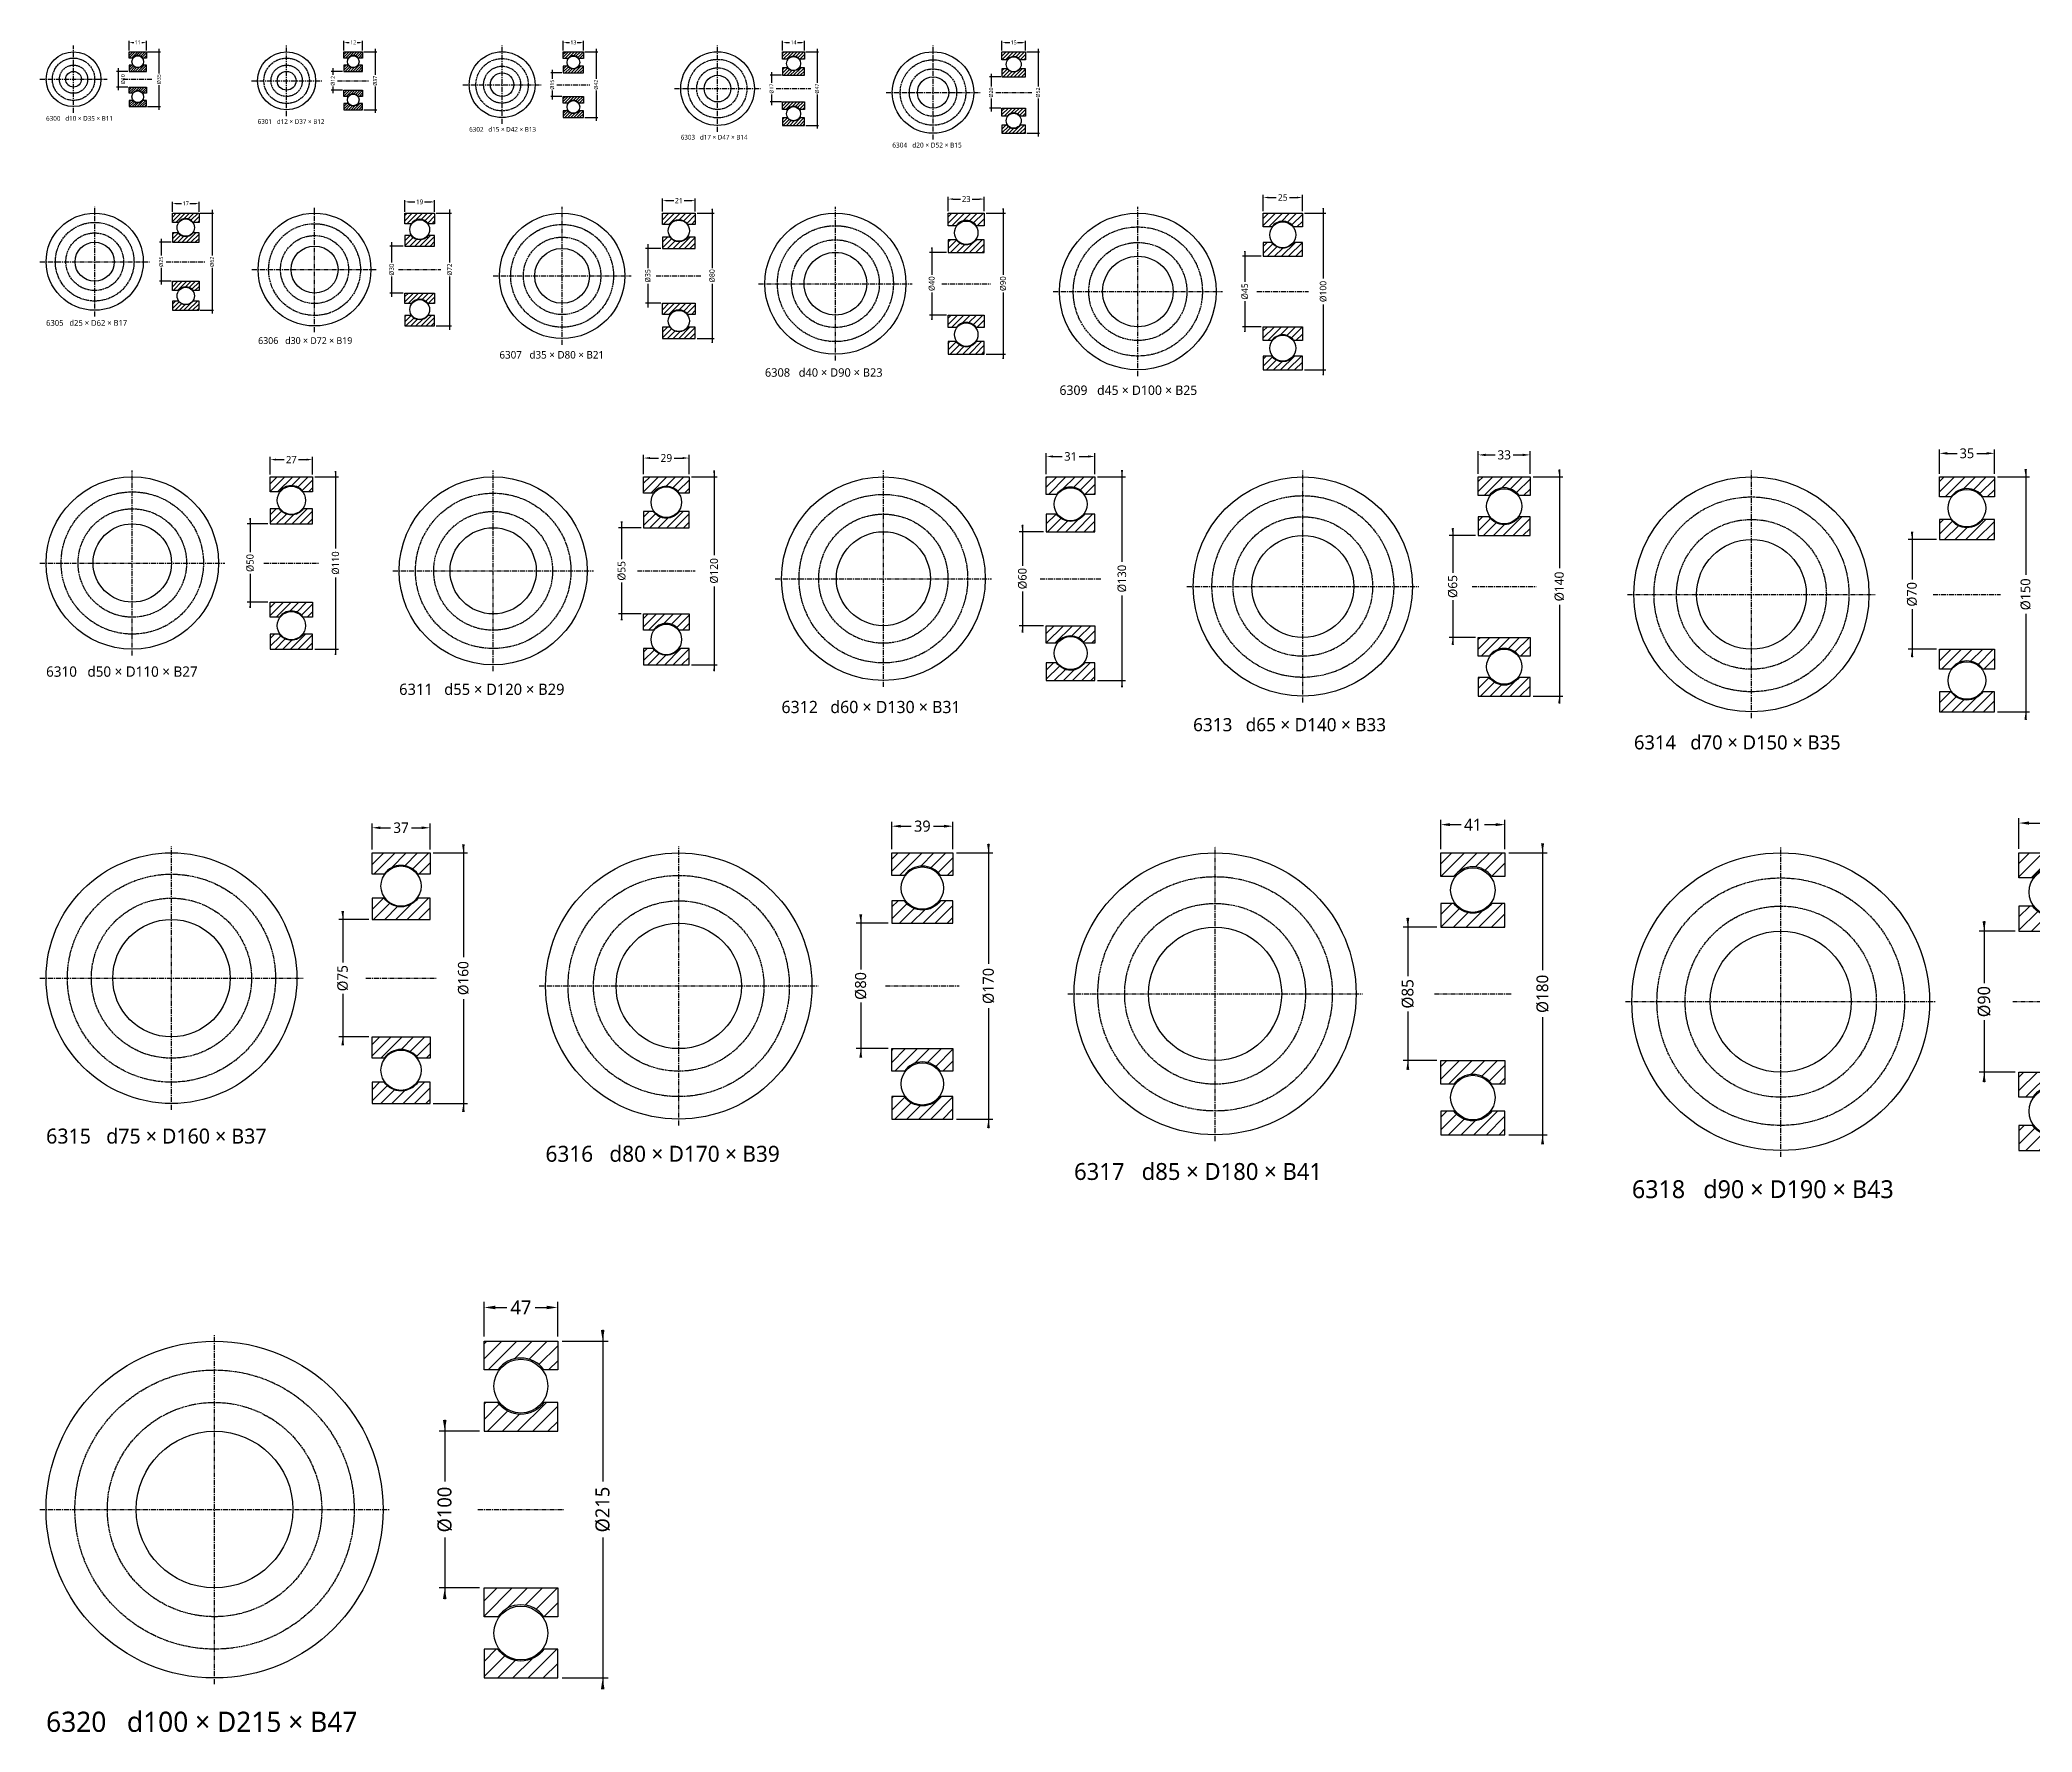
# Model space of a CAD drawing. Header units: millimetres. Extents: x -4 to 1724, y -1412 to 2.
# Drawn here: x -4 to 1267, y -1079 to 2 of the extents above; entities that cross this region are included whole.
import ezdxf

# ---------------------------------------------------------------- set-up
doc = ezdxf.new("R2010")
doc.units = ezdxf.units.MM
doc.linetypes.add('CENTER', pattern=[5.08, 3.175, -0.635, 0.635, -0.635])
doc.linetypes.add('DASHED', pattern=[1.524, 1.27, -0.254])
for name, color, linetype in [('문자', 7, 'CONTINUOUS'), ('숨은선', 3, 'DASHED'), ('외형선', 7, 'CONTINUOUS'), ('중심선', 1, 'CENTER'), ('치수', 4, 'CONTINUOUS'), ('해칭', 8, 'CONTINUOUS')]:
    doc.layers.add(name, color=color, linetype=linetype)
doc.styles.add('CH_KOR', font='malgun.ttf')
doc.dimstyles.new('CH_DIM', dxfattribs={"dimtxt": 2.5, "dimasz": 2, "dimexe": 1, "dimexo": 0.8, "dimgap": 0.8, "dimtad": 1, "dimdec": 0, "dimtxsty": 'CH_KOR', "dimcen": 2.5, "dimclrd": 4, "dimclre": 4, "dimclrt": 4, "dimazin": 3, "dimtfac": 1, "dimtmove": 0, "dimatfit": 3})

# ---------------------------------------------------------------- blocks, each defined once
blk = doc.blocks.new('_CLOSEDFILLED')
at = {"color": 0, "linetype": 'BYBLOCK'}
blk.add_solid([(-1, 0.16), (0, 0), (-1, -0.16)], dxfattribs=at)
blk = doc.blocks.new('*D1')
at = {"color": 4}
for p, q in [((47.3, 17.5), (55.5, 17.5)), ((54.5, 19.5), (54.5, 3.75)), ((54.5, -3.75), (54.5, -19.5)), ((47.3, -17.5), (55.5, -17.5))]:
    blk.add_line(p, q, dxfattribs=at)
at = {"layer": 'Defpoints'}
for p in [(46.5, 17.5), (54.5, 17.5), (46.5, -17.5)]:
    blk.add_point(p, dxfattribs=at)
at = {"layer": '치수', "color": 4, "xscale": 2, "yscale": 2}
for p, rotation in [((54.5, 17.5), 270), ((54.5, -17.5), 90)]:
    blk.add_blockref('_CLOSEDFILLED', p, dxfattribs=dict(at, rotation=rotation))
at = {"layer": '치수', "color": 4, "insert": (54.5, 0), "char_height": 2.5, "attachment_point": 5, "rotation": 90, "style": 'CH_KOR'}
blk.add_mtext('Ø35', dxfattribs=at)
blk = doc.blocks.new('*D2')
at = {"color": 4}
for p, q in [((34.7, 5), (27.5, 5)), ((28.5, 7), (28.5, -7)), ((34.7, -5), (27.5, -5))]:
    blk.add_line(p, q, dxfattribs=at)
at = {"layer": 'Defpoints'}
for p in [(28.5, 5), (35.5, 5), (35.5, -5)]:
    blk.add_point(p, dxfattribs=at)
at = {"layer": '치수', "color": 4, "xscale": 2, "yscale": 2}
for p, rotation in [((28.5, 5), 270), ((28.5, -5), 90)]:
    blk.add_blockref('_CLOSEDFILLED', p, dxfattribs=dict(at, rotation=rotation))
at = {"layer": '치수', "color": 4, "insert": (31.55, 0), "char_height": 2.5, "attachment_point": 5, "rotation": 90, "style": 'CH_KOR'}
blk.add_mtext('Ø10', dxfattribs=at)
blk = doc.blocks.new('*D3')
at = {"color": 4}
for p, q in [((35.5, 18.3), (35.5, 24.5)), ((37.5, 23.5), (38.5, 23.5)), ((43.5, 23.5), (44.5, 23.5)), ((46.5, 18.3), (46.5, 24.5))]:
    blk.add_line(p, q, dxfattribs=at)
at = {"layer": 'Defpoints'}
for p in [(35.5, 23.5), (35.5, 17.5), (46.5, 17.5)]:
    blk.add_point(p, dxfattribs=at)
at = {"layer": '치수', "color": 4, "xscale": 2, "yscale": 2, "rotation": 180}
blk.add_blockref('_CLOSEDFILLED', (35.5, 23.5), dxfattribs=at)
at = {"layer": '치수', "color": 4, "xscale": 2, "yscale": 2}
blk.add_blockref('_CLOSEDFILLED', (46.5, 23.5), dxfattribs=at)
at = {"layer": '치수', "color": 4, "insert": (41, 23.5), "char_height": 2.5, "attachment_point": 5, "style": 'CH_KOR'}
blk.add_mtext('11', dxfattribs=at)
blk = doc.blocks.new('*D4')
at = {"color": 4}
for p, q in [((49.3, 18.5), (57.5, 18.5)), ((56.5, 20.5), (56.5, 3.75)), ((56.5, -3.75), (56.5, -20.5)), ((49.3, -18.5), (57.5, -18.5))]:
    blk.add_line(p, q, dxfattribs=at)
at = {"layer": 'Defpoints'}
for p in [(48.5, 18.5), (56.5, 18.5), (48.5, -18.5)]:
    blk.add_point(p, dxfattribs=at)
at = {"layer": '치수', "color": 4, "xscale": 2, "yscale": 2}
for p, rotation in [((56.5, 18.5), 270), ((56.5, -18.5), 90)]:
    blk.add_blockref('_CLOSEDFILLED', p, dxfattribs=dict(at, rotation=rotation))
at = {"layer": '치수', "color": 4, "insert": (56.5, 0), "char_height": 2.5, "attachment_point": 5, "rotation": 90, "style": 'CH_KOR'}
blk.add_mtext('Ø37', dxfattribs=at)
blk = doc.blocks.new('*D5')
at = {"color": 4}
for p, q in [((35.7, 6), (28.5, 6)), ((29.5, 8), (29.5, 3.75)), ((35.7, -6), (28.5, -6)), ((29.5, -3.75), (29.5, -8))]:
    blk.add_line(p, q, dxfattribs=at)
at = {"layer": 'Defpoints'}
for p in [(29.5, 6), (36.5, 6), (36.5, -6)]:
    blk.add_point(p, dxfattribs=at)
at = {"layer": '치수', "color": 4, "xscale": 2, "yscale": 2}
for p, rotation in [((29.5, 6), 270), ((29.5, -6), 90)]:
    blk.add_blockref('_CLOSEDFILLED', p, dxfattribs=dict(at, rotation=rotation))
at = {"layer": '치수', "color": 4, "insert": (29.5, 0), "char_height": 2.5, "attachment_point": 5, "rotation": 90, "style": 'CH_KOR'}
blk.add_mtext('Ø12', dxfattribs=at)
blk = doc.blocks.new('*D6')
at = {"color": 4}
for p, q in [((36.5, 19.3), (36.5, 25.5)), ((48.5, 19.3), (48.5, 25.5)), ((38.5, 24.5), (40, 24.5)), ((45, 24.5), (46.5, 24.5))]:
    blk.add_line(p, q, dxfattribs=at)
at = {"layer": 'Defpoints'}
for p in [(36.5, 24.5), (36.5, 18.5), (48.5, 18.5)]:
    blk.add_point(p, dxfattribs=at)
at = {"layer": '치수', "color": 4, "xscale": 2, "yscale": 2, "rotation": 180}
blk.add_blockref('_CLOSEDFILLED', (36.5, 24.5), dxfattribs=at)
at = {"layer": '치수', "color": 4, "xscale": 2, "yscale": 2}
blk.add_blockref('_CLOSEDFILLED', (48.5, 24.5), dxfattribs=at)
at = {"layer": '치수', "color": 4, "insert": (42.5, 24.5), "char_height": 2.5, "attachment_point": 5, "style": 'CH_KOR'}
blk.add_mtext('12', dxfattribs=at)
blk = doc.blocks.new('*D7')
at = {"color": 4}
for p, q in [((52.8, 21), (61, 21)), ((60, 23), (60, 3.75)), ((60, -3.75), (60, -23)), ((52.8, -21), (61, -21))]:
    blk.add_line(p, q, dxfattribs=at)
at = {"layer": 'Defpoints'}
for p in [(52, 21), (60, 21), (52, -21)]:
    blk.add_point(p, dxfattribs=at)
at = {"layer": '치수', "color": 4, "xscale": 2, "yscale": 2}
for p, rotation in [((60, 21), 270), ((60, -21), 90)]:
    blk.add_blockref('_CLOSEDFILLED', p, dxfattribs=dict(at, rotation=rotation))
at = {"layer": '치수', "color": 4, "insert": (60, 0), "char_height": 2.5, "attachment_point": 5, "rotation": 90, "style": 'CH_KOR'}
blk.add_mtext('Ø42', dxfattribs=at)
blk = doc.blocks.new('*D8')
at = {"color": 4}
for p, q in [((38.2, 7.5), (31, 7.5)), ((32, 9.5), (32, 3.75)), ((38.2, -7.5), (31, -7.5)), ((32, -3.75), (32, -9.5))]:
    blk.add_line(p, q, dxfattribs=at)
at = {"layer": 'Defpoints'}
for p in [(32, 7.5), (39, 7.5), (39, -7.5)]:
    blk.add_point(p, dxfattribs=at)
at = {"layer": '치수', "color": 4, "xscale": 2, "yscale": 2}
for p, rotation in [((32, 7.5), 270), ((32, -7.5), 90)]:
    blk.add_blockref('_CLOSEDFILLED', p, dxfattribs=dict(at, rotation=rotation))
at = {"layer": '치수', "color": 4, "insert": (32, 0), "char_height": 2.5, "attachment_point": 5, "rotation": 90, "style": 'CH_KOR'}
blk.add_mtext('Ø15', dxfattribs=at)
blk = doc.blocks.new('*D9')
at = {"color": 4}
for p, q in [((39, 21.8), (39, 28)), ((41, 27), (43, 27)), ((48, 27), (50, 27)), ((52, 21.8), (52, 28))]:
    blk.add_line(p, q, dxfattribs=at)
at = {"layer": 'Defpoints'}
for p in [(39, 27), (39, 21), (52, 21)]:
    blk.add_point(p, dxfattribs=at)
at = {"layer": '치수', "color": 4, "xscale": 2, "yscale": 2, "rotation": 180}
blk.add_blockref('_CLOSEDFILLED', (39, 27), dxfattribs=at)
at = {"layer": '치수', "color": 4, "xscale": 2, "yscale": 2}
blk.add_blockref('_CLOSEDFILLED', (52, 27), dxfattribs=at)
at = {"layer": '치수', "color": 4, "insert": (45.5, 27), "char_height": 2.5, "attachment_point": 5, "style": 'CH_KOR'}
blk.add_mtext('13', dxfattribs=at)
blk = doc.blocks.new('*D10')
at = {"color": 4}
for p, q in [((63.5, 25.5), (63.5, 3.75)), ((56.3, 23.5), (64.5, 23.5)), ((63.5, -3.75), (63.5, -25.5)), ((56.3, -23.5), (64.5, -23.5))]:
    blk.add_line(p, q, dxfattribs=at)
at = {"layer": 'Defpoints'}
for p in [(55.5, 23.5), (63.5, 23.5), (55.5, -23.5)]:
    blk.add_point(p, dxfattribs=at)
at = {"layer": '치수', "color": 4, "xscale": 2, "yscale": 2}
for p, rotation in [((63.5, 23.5), 270), ((63.5, -23.5), 90)]:
    blk.add_blockref('_CLOSEDFILLED', p, dxfattribs=dict(at, rotation=rotation))
at = {"layer": '치수', "color": 4, "insert": (63.5, 0), "char_height": 2.5, "attachment_point": 5, "rotation": 90, "style": 'CH_KOR'}
blk.add_mtext('Ø47', dxfattribs=at)
blk = doc.blocks.new('*D11')
at = {"color": 4}
for p, q in [((40.7, 8.5), (33.5, 8.5)), ((34.5, 10.5), (34.5, 3.75)), ((40.7, -8.5), (33.5, -8.5)), ((34.5, -3.75), (34.5, -10.5))]:
    blk.add_line(p, q, dxfattribs=at)
at = {"layer": 'Defpoints'}
for p in [(34.5, 8.5), (41.5, 8.5), (41.5, -8.5)]:
    blk.add_point(p, dxfattribs=at)
at = {"layer": '치수', "color": 4, "xscale": 2, "yscale": 2}
for p, rotation in [((34.5, 8.5), 270), ((34.5, -8.5), 90)]:
    blk.add_blockref('_CLOSEDFILLED', p, dxfattribs=dict(at, rotation=rotation))
at = {"layer": '치수', "color": 4, "insert": (34.5, 0), "char_height": 2.5, "attachment_point": 5, "rotation": 90, "style": 'CH_KOR'}
blk.add_mtext('Ø17', dxfattribs=at)
blk = doc.blocks.new('*D12')
at = {"color": 4}
for p, q in [((41.5, 24.3), (41.5, 30.5)), ((43.5, 29.5), (46, 29.5)), ((51, 29.5), (53.5, 29.5)), ((55.5, 24.3), (55.5, 30.5))]:
    blk.add_line(p, q, dxfattribs=at)
at = {"layer": 'Defpoints'}
for p in [(41.5, 29.5), (41.5, 23.5), (55.5, 23.5)]:
    blk.add_point(p, dxfattribs=at)
at = {"layer": '치수', "color": 4, "xscale": 2, "yscale": 2, "rotation": 180}
blk.add_blockref('_CLOSEDFILLED', (41.5, 29.5), dxfattribs=at)
at = {"layer": '치수', "color": 4, "xscale": 2, "yscale": 2}
blk.add_blockref('_CLOSEDFILLED', (55.5, 29.5), dxfattribs=at)
at = {"layer": '치수', "color": 4, "insert": (48.5, 29.5), "char_height": 2.5, "attachment_point": 5, "style": 'CH_KOR'}
blk.add_mtext('14', dxfattribs=at)
blk = doc.blocks.new('*D13')
at = {"color": 4}
for p, q in [((59.8, 26), (68, 26)), ((67, 28), (67, 3.75)), ((67, -3.75), (67, -28)), ((59.8, -26), (68, -26))]:
    blk.add_line(p, q, dxfattribs=at)
at = {"layer": 'Defpoints'}
for p in [(59, 26), (67, 26), (59, -26)]:
    blk.add_point(p, dxfattribs=at)
at = {"layer": '치수', "color": 4, "xscale": 2, "yscale": 2}
for p, rotation in [((67, 26), 270), ((67, -26), 90)]:
    blk.add_blockref('_CLOSEDFILLED', p, dxfattribs=dict(at, rotation=rotation))
at = {"layer": '치수', "color": 4, "insert": (67, 0), "char_height": 2.5, "attachment_point": 5, "rotation": 90, "style": 'CH_KOR'}
blk.add_mtext('Ø52', dxfattribs=at)
blk = doc.blocks.new('*D14')
at = {"color": 4}
for p, q in [((43.2, 10), (36, 10)), ((37, 12), (37, 3.75)), ((43.2, -10), (36, -10)), ((37, -3.75), (37, -12))]:
    blk.add_line(p, q, dxfattribs=at)
at = {"layer": 'Defpoints'}
for p in [(37, 10), (44, 10), (44, -10)]:
    blk.add_point(p, dxfattribs=at)
at = {"layer": '치수', "color": 4, "xscale": 2, "yscale": 2}
for p, rotation in [((37, 10), 270), ((37, -10), 90)]:
    blk.add_blockref('_CLOSEDFILLED', p, dxfattribs=dict(at, rotation=rotation))
at = {"layer": '치수', "color": 4, "insert": (37, 0), "char_height": 2.5, "attachment_point": 5, "rotation": 90, "style": 'CH_KOR'}
blk.add_mtext('Ø20', dxfattribs=at)
blk = doc.blocks.new('*D15')
at = {"color": 4}
for p, q in [((44, 26.8), (44, 33)), ((46, 32), (49, 32)), ((54, 32), (57, 32)), ((59, 26.8), (59, 33))]:
    blk.add_line(p, q, dxfattribs=at)
at = {"layer": 'Defpoints'}
for p in [(44, 32), (44, 26), (59, 26)]:
    blk.add_point(p, dxfattribs=at)
at = {"layer": '치수', "color": 4, "xscale": 2, "yscale": 2, "rotation": 180}
blk.add_blockref('_CLOSEDFILLED', (44, 32), dxfattribs=at)
at = {"layer": '치수', "color": 4, "xscale": 2, "yscale": 2}
blk.add_blockref('_CLOSEDFILLED', (59, 32), dxfattribs=at)
at = {"layer": '치수', "color": 4, "insert": (51.5, 32), "char_height": 2.5, "attachment_point": 5, "style": 'CH_KOR'}
blk.add_mtext('15', dxfattribs=at)
blk = doc.blocks.new('*D16')
at = {"color": 4}
for p, q in [((67.4, 31), (75.9, 31)), ((74.9, 33.1), (74.9, 3.9)), ((74.9, -3.9), (74.9, -33.1)), ((67.4, -31), (75.9, -31))]:
    blk.add_line(p, q, dxfattribs=at)
at = {"layer": 'Defpoints'}
for p in [(66.6, 31), (74.9, 31), (66.6, -31)]:
    blk.add_point(p, dxfattribs=at)
at = {"layer": '치수', "color": 4, "xscale": 2.066666666666667, "yscale": 2.066666666666667}
for p, rotation in [((74.9, 31), 270), ((74.9, -31), 90)]:
    blk.add_blockref('_CLOSEDFILLED', p, dxfattribs=dict(at, rotation=rotation))
at = {"layer": '치수', "color": 4, "insert": (74.9, 0), "char_height": 2.58, "attachment_point": 5, "rotation": 90, "style": 'CH_KOR'}
blk.add_mtext('Ø62', dxfattribs=at)
blk = doc.blocks.new('*D17')
at = {"color": 4}
for p, q in [((42.4, 14.6), (42.4, 3.9)), ((48.8, 12.5), (41.3, 12.5)), ((48.8, -12.5), (41.3, -12.5)), ((42.4, -3.9), (42.4, -14.6))]:
    blk.add_line(p, q, dxfattribs=at)
at = {"layer": 'Defpoints'}
for p in [(42.4, 12.5), (49.6, 12.5), (49.6, -12.5)]:
    blk.add_point(p, dxfattribs=at)
at = {"layer": '치수', "color": 4, "xscale": 2.066666666666667, "yscale": 2.066666666666667}
for p, rotation in [((42.4, 12.5), 270), ((42.4, -12.5), 90)]:
    blk.add_blockref('_CLOSEDFILLED', p, dxfattribs=dict(at, rotation=rotation))
at = {"layer": '치수', "color": 4, "insert": (42.4, 0), "char_height": 2.58, "attachment_point": 5, "rotation": 90, "style": 'CH_KOR'}
blk.add_mtext('Ø25', dxfattribs=at)
blk = doc.blocks.new('*D18')
at = {"color": 4}
for p, q in [((49.6, 31.8), (49.6, 38.2)), ((66.6, 31.8), (66.6, 38.2)), ((51.7, 37.2), (55.5, 37.2)), ((60.7, 37.2), (64.5, 37.2))]:
    blk.add_line(p, q, dxfattribs=at)
at = {"layer": 'Defpoints'}
for p in [(49.6, 37.2), (49.6, 31), (66.6, 31)]:
    blk.add_point(p, dxfattribs=at)
at = {"layer": '치수', "color": 4, "xscale": 2.066666666666667, "yscale": 2.066666666666667, "rotation": 180}
blk.add_blockref('_CLOSEDFILLED', (49.6, 37.2), dxfattribs=at)
at = {"layer": '치수', "color": 4, "xscale": 2.066666666666667, "yscale": 2.066666666666667}
blk.add_blockref('_CLOSEDFILLED', (66.6, 37.2), dxfattribs=at)
at = {"layer": '치수', "color": 4, "insert": (58.1, 37.2), "char_height": 2.58, "attachment_point": 5, "style": 'CH_KOR'}
blk.add_mtext('17', dxfattribs=at)
blk = doc.blocks.new('*D19')
at = {"color": 4}
for p, q in [((86.2, 38.4), (86.2, 4.5)), ((77.56, 36), (87.4, 36)), ((86.2, -4.5), (86.2, -38.4)), ((77.56, -36), (87.4, -36))]:
    blk.add_line(p, q, dxfattribs=at)
at = {"layer": 'Defpoints'}
for p in [(76.6, 36), (86.2, 36), (76.6, -36)]:
    blk.add_point(p, dxfattribs=at)
at = {"layer": '치수', "color": 4, "xscale": 2.4, "yscale": 2.4}
for p, rotation in [((86.2, 36), 270), ((86.2, -36), 90)]:
    blk.add_blockref('_CLOSEDFILLED', p, dxfattribs=dict(at, rotation=rotation))
at = {"layer": '치수', "color": 4, "insert": (86.2, 0), "char_height": 3, "attachment_point": 5, "rotation": 90, "style": 'CH_KOR'}
blk.add_mtext('Ø72', dxfattribs=at)
blk = doc.blocks.new('*D20')
at = {"color": 4}
for p, q in [((56.64, 15), (48, 15)), ((49.2, 17.4), (49.2, 4.5)), ((49.2, -4.5), (49.2, -17.4)), ((56.64, -15), (48, -15))]:
    blk.add_line(p, q, dxfattribs=at)
at = {"layer": 'Defpoints'}
for p in [(49.2, 15), (57.6, 15), (57.6, -15)]:
    blk.add_point(p, dxfattribs=at)
at = {"layer": '치수', "color": 4, "xscale": 2.4, "yscale": 2.4}
for p, rotation in [((49.2, 15), 270), ((49.2, -15), 90)]:
    blk.add_blockref('_CLOSEDFILLED', p, dxfattribs=dict(at, rotation=rotation))
at = {"layer": '치수', "color": 4, "insert": (49.2, 0), "char_height": 3, "attachment_point": 5, "rotation": 90, "style": 'CH_KOR'}
blk.add_mtext('Ø30', dxfattribs=at)
blk = doc.blocks.new('*D21')
at = {"color": 4}
for p, q in [((57.6, 36.96), (57.6, 44.4)), ((60, 43.2), (64.1, 43.2)), ((70.1, 43.2), (74.2, 43.2)), ((76.6, 36.96), (76.6, 44.4))]:
    blk.add_line(p, q, dxfattribs=at)
at = {"layer": 'Defpoints'}
for p in [(57.6, 43.2), (57.6, 36), (76.6, 36)]:
    blk.add_point(p, dxfattribs=at)
at = {"layer": '치수', "color": 4, "xscale": 2.4, "yscale": 2.4, "rotation": 180}
blk.add_blockref('_CLOSEDFILLED', (57.6, 43.2), dxfattribs=at)
at = {"layer": '치수', "color": 4, "xscale": 2.4, "yscale": 2.4}
blk.add_blockref('_CLOSEDFILLED', (76.6, 43.2), dxfattribs=at)
at = {"layer": '치수', "color": 4, "insert": (67.1, 43.2), "char_height": 3, "attachment_point": 5, "style": 'CH_KOR'}
blk.add_mtext('19', dxfattribs=at)
blk = doc.blocks.new('*D22')
at = {"color": 4}
for p, q in [((86.1, 40), (97, 40)), ((95.7, 42.7), (95.7, 5)), ((95.7, -5), (95.7, -42.7)), ((86.1, -40), (97, -40))]:
    blk.add_line(p, q, dxfattribs=at)
at = {"layer": 'Defpoints'}
for p in [(85, 40), (95.7, 40), (85, -40)]:
    blk.add_point(p, dxfattribs=at)
at = {"layer": '치수', "color": 4, "xscale": 2.6666666666666665, "yscale": 2.6666666666666665}
for p, rotation in [((95.7, 40), 270), ((95.7, -40), 90)]:
    blk.add_blockref('_CLOSEDFILLED', p, dxfattribs=dict(at, rotation=rotation))
at = {"layer": '치수', "color": 4, "insert": (95.7, 0), "char_height": 3.33, "attachment_point": 5, "rotation": 90, "style": 'CH_KOR'}
blk.add_mtext('Ø80', dxfattribs=at)
blk = doc.blocks.new('*D23')
at = {"color": 4}
for p, q in [((62.9, 17.5), (53.3, 17.5)), ((54.7, 20.2), (54.7, 5)), ((54.7, -5), (54.7, -20.2)), ((62.9, -17.5), (53.3, -17.5))]:
    blk.add_line(p, q, dxfattribs=at)
at = {"layer": 'Defpoints'}
for p in [(54.7, 17.5), (64, 17.5), (64, -17.5)]:
    blk.add_point(p, dxfattribs=at)
at = {"layer": '치수', "color": 4, "xscale": 2.6666666666666665, "yscale": 2.6666666666666665}
for p, rotation in [((54.7, 17.5), 270), ((54.7, -17.5), 90)]:
    blk.add_blockref('_CLOSEDFILLED', p, dxfattribs=dict(at, rotation=rotation))
at = {"layer": '치수', "color": 4, "insert": (54.7, 0), "char_height": 3.33, "attachment_point": 5, "rotation": 90, "style": 'CH_KOR'}
blk.add_mtext('Ø35', dxfattribs=at)
blk = doc.blocks.new('*D24')
at = {"color": 4}
for p, q in [((64, 41.1), (64, 49.3)), ((66.7, 48), (71.2, 48)), ((77.8, 48), (82.3, 48)), ((85, 41.1), (85, 49.3))]:
    blk.add_line(p, q, dxfattribs=at)
at = {"layer": 'Defpoints'}
for p in [(64, 48), (64, 40), (85, 40)]:
    blk.add_point(p, dxfattribs=at)
at = {"layer": '치수', "color": 4, "xscale": 2.6666666666666665, "yscale": 2.6666666666666665, "rotation": 180}
blk.add_blockref('_CLOSEDFILLED', (64, 48), dxfattribs=at)
at = {"layer": '치수', "color": 4, "xscale": 2.6666666666666665, "yscale": 2.6666666666666665}
blk.add_blockref('_CLOSEDFILLED', (85, 48), dxfattribs=at)
at = {"layer": '치수', "color": 4, "insert": (74.5, 48), "char_height": 3.33, "attachment_point": 5, "style": 'CH_KOR'}
blk.add_mtext('21', dxfattribs=at)
blk = doc.blocks.new('*D25')
at = {"color": 4}
for p, q in [((96.2, 45), (108.5, 45)), ((107, 48), (107, 5.625)), ((107, -5.625), (107, -48)), ((96.2, -45), (108.5, -45))]:
    blk.add_line(p, q, dxfattribs=at)
at = {"layer": 'Defpoints'}
for p in [(95, 45), (107, 45), (95, -45)]:
    blk.add_point(p, dxfattribs=at)
at = {"layer": '치수', "color": 4, "xscale": 3, "yscale": 3}
for p, rotation in [((107, 45), 270), ((107, -45), 90)]:
    blk.add_blockref('_CLOSEDFILLED', p, dxfattribs=dict(at, rotation=rotation))
at = {"layer": '치수', "color": 4, "insert": (107, 0), "char_height": 3.75, "attachment_point": 5, "rotation": 90, "style": 'CH_KOR'}
blk.add_mtext('Ø90', dxfattribs=at)
blk = doc.blocks.new('*D26')
at = {"color": 4}
for p, q in [((70.8, 20), (60, 20)), ((61.5, 23), (61.5, 5.625)), ((61.5, -5.625), (61.5, -23)), ((70.8, -20), (60, -20))]:
    blk.add_line(p, q, dxfattribs=at)
at = {"layer": 'Defpoints'}
for p in [(61.5, 20), (72, 20), (72, -20)]:
    blk.add_point(p, dxfattribs=at)
at = {"layer": '치수', "color": 4, "xscale": 3, "yscale": 3}
for p, rotation in [((61.5, 20), 270), ((61.5, -20), 90)]:
    blk.add_blockref('_CLOSEDFILLED', p, dxfattribs=dict(at, rotation=rotation))
at = {"layer": '치수', "color": 4, "insert": (61.5, 0), "char_height": 3.75, "attachment_point": 5, "rotation": 90, "style": 'CH_KOR'}
blk.add_mtext('Ø40', dxfattribs=at)
blk = doc.blocks.new('*D27')
at = {"color": 4}
for p, q in [((72, 46.2), (72, 55.5)), ((75, 54), (79.75, 54)), ((87.25, 54), (92, 54)), ((95, 46.2), (95, 55.5))]:
    blk.add_line(p, q, dxfattribs=at)
at = {"layer": 'Defpoints'}
for p in [(72, 54), (72, 45), (95, 45)]:
    blk.add_point(p, dxfattribs=at)
at = {"layer": '치수', "color": 4, "xscale": 3, "yscale": 3, "rotation": 180}
blk.add_blockref('_CLOSEDFILLED', (72, 54), dxfattribs=at)
at = {"layer": '치수', "color": 4, "xscale": 3, "yscale": 3}
blk.add_blockref('_CLOSEDFILLED', (95, 54), dxfattribs=at)
at = {"layer": '치수', "color": 4, "insert": (83.5, 54), "char_height": 3.75, "attachment_point": 5, "style": 'CH_KOR'}
blk.add_mtext('23', dxfattribs=at)
blk = doc.blocks.new('*D28')
at = {"color": 4}
for p, q in [((118.3, 53.3), (118.3, 8.3)), ((106.3, 50), (120, 50)), ((118.3, -8.3), (118.3, -53.3)), ((106.3, -50), (120, -50))]:
    blk.add_line(p, q, dxfattribs=at)
at = {"layer": 'Defpoints'}
for p in [(105, 50), (118.3, 50), (105, -50)]:
    blk.add_point(p, dxfattribs=at)
at = {"layer": '치수', "color": 4, "xscale": 3.3333333333333335, "yscale": 3.3333333333333335}
for p, rotation in [((118.3, 50), 270), ((118.3, -50), 90)]:
    blk.add_blockref('_CLOSEDFILLED', p, dxfattribs=dict(at, rotation=rotation))
at = {"layer": '치수', "color": 4, "insert": (118.3, 0), "char_height": 4.17, "attachment_point": 5, "rotation": 90, "style": 'CH_KOR'}
blk.add_mtext('Ø100', dxfattribs=at)
blk = doc.blocks.new('*D29')
at = {"color": 4}
for p, q in [((68.3, 25.8), (68.3, 6.2)), ((78.7, 22.5), (66.7, 22.5)), ((68.3, -6.2), (68.3, -25.8)), ((78.7, -22.5), (66.7, -22.5))]:
    blk.add_line(p, q, dxfattribs=at)
at = {"layer": 'Defpoints'}
for p in [(68.3, 22.5), (80, 22.5), (80, -22.5)]:
    blk.add_point(p, dxfattribs=at)
at = {"layer": '치수', "color": 4, "xscale": 3.3333333333333335, "yscale": 3.3333333333333335}
for p, rotation in [((68.3, 22.5), 270), ((68.3, -22.5), 90)]:
    blk.add_blockref('_CLOSEDFILLED', p, dxfattribs=dict(at, rotation=rotation))
at = {"layer": '치수', "color": 4, "insert": (68.3, 0), "char_height": 4.17, "attachment_point": 5, "rotation": 90, "style": 'CH_KOR'}
blk.add_mtext('Ø45', dxfattribs=at)
blk = doc.blocks.new('*D30')
at = {"color": 4}
for p, q in [((80, 51.3), (80, 61.7)), ((83.3, 60), (88.3, 60)), ((96.7, 60), (101.7, 60)), ((105, 51.3), (105, 61.7))]:
    blk.add_line(p, q, dxfattribs=at)
at = {"layer": 'Defpoints'}
for p in [(80, 60), (80, 50), (105, 50)]:
    blk.add_point(p, dxfattribs=at)
at = {"layer": '치수', "color": 4, "xscale": 3.3333333333333335, "yscale": 3.3333333333333335, "rotation": 180}
blk.add_blockref('_CLOSEDFILLED', (80, 60), dxfattribs=at)
at = {"layer": '치수', "color": 4, "xscale": 3.3333333333333335, "yscale": 3.3333333333333335}
blk.add_blockref('_CLOSEDFILLED', (105, 60), dxfattribs=at)
at = {"layer": '치수', "color": 4, "insert": (92.5, 60), "char_height": 4.17, "attachment_point": 5, "style": 'CH_KOR'}
blk.add_mtext('25', dxfattribs=at)
blk = doc.blocks.new('*D31')
at = {"color": 4}
for p, q in [((116.5, 55), (131.5, 55)), ((129.7, 58.7), (129.7, 9.2)), ((129.7, -9.2), (129.7, -58.7)), ((116.5, -55), (131.5, -55))]:
    blk.add_line(p, q, dxfattribs=at)
at = {"layer": 'Defpoints'}
for p in [(115, 55), (129.7, 55), (115, -55)]:
    blk.add_point(p, dxfattribs=at)
at = {"layer": '치수', "color": 4, "xscale": 3.6666666666666665, "yscale": 3.6666666666666665}
for p, rotation in [((129.7, 55), 270), ((129.7, -55), 90)]:
    blk.add_blockref('_CLOSEDFILLED', p, dxfattribs=dict(at, rotation=rotation))
at = {"layer": '치수', "color": 4, "insert": (129.7, 0), "char_height": 4.58, "attachment_point": 5, "rotation": 90, "style": 'CH_KOR'}
blk.add_mtext('Ø110', dxfattribs=at)
blk = doc.blocks.new('*D32')
at = {"color": 4}
for p, q in [((75.2, 28.7), (75.2, 6.9)), ((86.5, 25), (73.3, 25)), ((75.2, -6.9), (75.2, -28.7)), ((86.5, -25), (73.3, -25))]:
    blk.add_line(p, q, dxfattribs=at)
at = {"layer": 'Defpoints'}
for p in [(75.2, 25), (88, 25), (88, -25)]:
    blk.add_point(p, dxfattribs=at)
at = {"layer": '치수', "color": 4, "xscale": 3.6666666666666665, "yscale": 3.6666666666666665}
for p, rotation in [((75.2, 25), 270), ((75.2, -25), 90)]:
    blk.add_blockref('_CLOSEDFILLED', p, dxfattribs=dict(at, rotation=rotation))
at = {"layer": '치수', "color": 4, "insert": (75.2, 0), "char_height": 4.58, "attachment_point": 5, "rotation": 90, "style": 'CH_KOR'}
blk.add_mtext('Ø50', dxfattribs=at)
blk = doc.blocks.new('*D33')
at = {"color": 4}
for p, q in [((88, 56.5), (88, 67.8)), ((91.7, 66), (96.9, 66)), ((106.1, 66), (111.3, 66)), ((115, 56.5), (115, 67.8))]:
    blk.add_line(p, q, dxfattribs=at)
at = {"layer": 'Defpoints'}
for p in [(88, 66), (88, 55), (115, 55)]:
    blk.add_point(p, dxfattribs=at)
at = {"layer": '치수', "color": 4, "xscale": 3.6666666666666665, "yscale": 3.6666666666666665, "rotation": 180}
blk.add_blockref('_CLOSEDFILLED', (88, 66), dxfattribs=at)
at = {"layer": '치수', "color": 4, "xscale": 3.6666666666666665, "yscale": 3.6666666666666665}
blk.add_blockref('_CLOSEDFILLED', (115, 66), dxfattribs=at)
at = {"layer": '치수', "color": 4, "insert": (101.5, 66), "char_height": 4.58, "attachment_point": 5, "style": 'CH_KOR'}
blk.add_mtext('27', dxfattribs=at)
blk = doc.blocks.new('*D34')
at = {"color": 4}
for p, q in [((141, 64), (141, 10)), ((126.6, 60), (143, 60)), ((141, -10), (141, -64)), ((126.6, -60), (143, -60))]:
    blk.add_line(p, q, dxfattribs=at)
at = {"layer": 'Defpoints'}
for p in [(125, 60), (141, 60), (125, -60)]:
    blk.add_point(p, dxfattribs=at)
at = {"layer": '치수', "color": 4, "xscale": 4, "yscale": 4}
for p, rotation in [((141, 60), 270), ((141, -60), 90)]:
    blk.add_blockref('_CLOSEDFILLED', p, dxfattribs=dict(at, rotation=rotation))
at = {"layer": '치수', "color": 4, "insert": (141, 0), "char_height": 5, "attachment_point": 5, "rotation": 90, "style": 'CH_KOR'}
blk.add_mtext('Ø120', dxfattribs=at)
blk = doc.blocks.new('*D35')
at = {"color": 4}
for p, q in [((94.4, 27.5), (80, 27.5)), ((82, 31.5), (82, 7.5)), ((82, -7.5), (82, -31.5)), ((94.4, -27.5), (80, -27.5))]:
    blk.add_line(p, q, dxfattribs=at)
at = {"layer": 'Defpoints'}
for p in [(82, 27.5), (96, 27.5), (96, -27.5)]:
    blk.add_point(p, dxfattribs=at)
at = {"layer": '치수', "color": 4, "xscale": 4, "yscale": 4}
for p, rotation in [((82, 27.5), 270), ((82, -27.5), 90)]:
    blk.add_blockref('_CLOSEDFILLED', p, dxfattribs=dict(at, rotation=rotation))
at = {"layer": '치수', "color": 4, "insert": (82, 0), "char_height": 5, "attachment_point": 5, "rotation": 90, "style": 'CH_KOR'}
blk.add_mtext('Ø55', dxfattribs=at)
blk = doc.blocks.new('*D36')
at = {"color": 4}
for p, q in [((96, 61.6), (96, 74)), ((100, 72), (105.5, 72)), ((115.5, 72), (121, 72)), ((125, 61.6), (125, 74))]:
    blk.add_line(p, q, dxfattribs=at)
at = {"layer": 'Defpoints'}
for p in [(96, 72), (96, 60), (125, 60)]:
    blk.add_point(p, dxfattribs=at)
at = {"layer": '치수', "color": 4, "xscale": 4, "yscale": 4, "rotation": 180}
blk.add_blockref('_CLOSEDFILLED', (96, 72), dxfattribs=at)
at = {"layer": '치수', "color": 4, "xscale": 4, "yscale": 4}
blk.add_blockref('_CLOSEDFILLED', (125, 72), dxfattribs=at)
at = {"layer": '치수', "color": 4, "insert": (110.5, 72), "char_height": 5, "attachment_point": 5, "style": 'CH_KOR'}
blk.add_mtext('29', dxfattribs=at)
blk = doc.blocks.new('*D37')
at = {"color": 4}
for p, q in [((136.7, 65), (154.5, 65)), ((152.3, 69.3), (152.3, 10.8)), ((152.3, -10.8), (152.3, -69.3)), ((136.7, -65), (154.5, -65))]:
    blk.add_line(p, q, dxfattribs=at)
at = {"layer": 'Defpoints'}
for p in [(135, 65), (152.3, 65), (135, -65)]:
    blk.add_point(p, dxfattribs=at)
at = {"layer": '치수', "color": 4, "xscale": 4.333333333333333, "yscale": 4.333333333333333}
for p, rotation in [((152.3, 65), 270), ((152.3, -65), 90)]:
    blk.add_blockref('_CLOSEDFILLED', p, dxfattribs=dict(at, rotation=rotation))
at = {"layer": '치수', "color": 4, "insert": (152.3, 0), "char_height": 5.42, "attachment_point": 5, "rotation": 90, "style": 'CH_KOR'}
blk.add_mtext('Ø130', dxfattribs=at)
blk = doc.blocks.new('*D38')
at = {"color": 4}
for p, q in [((102.3, 30), (86.7, 30)), ((88.8, 34.3), (88.8, 8.1)), ((88.8, -8.1), (88.8, -34.3)), ((102.3, -30), (86.7, -30))]:
    blk.add_line(p, q, dxfattribs=at)
at = {"layer": 'Defpoints'}
for p in [(88.8, 30), (104, 30), (104, -30)]:
    blk.add_point(p, dxfattribs=at)
at = {"layer": '치수', "color": 4, "xscale": 4.333333333333333, "yscale": 4.333333333333333}
for p, rotation in [((88.8, 30), 270), ((88.8, -30), 90)]:
    blk.add_blockref('_CLOSEDFILLED', p, dxfattribs=dict(at, rotation=rotation))
at = {"layer": '치수', "color": 4, "insert": (88.8, 0), "char_height": 5.42, "attachment_point": 5, "rotation": 90, "style": 'CH_KOR'}
blk.add_mtext('Ø60', dxfattribs=at)
blk = doc.blocks.new('*D39')
at = {"color": 4}
for p, q in [((104, 66.7), (104, 80.2)), ((108.3, 78), (114.1, 78)), ((124.9, 78), (130.7, 78)), ((135, 66.7), (135, 80.2))]:
    blk.add_line(p, q, dxfattribs=at)
at = {"layer": 'Defpoints'}
for p in [(104, 78), (104, 65), (135, 65)]:
    blk.add_point(p, dxfattribs=at)
at = {"layer": '치수', "color": 4, "xscale": 4.333333333333333, "yscale": 4.333333333333333, "rotation": 180}
blk.add_blockref('_CLOSEDFILLED', (104, 78), dxfattribs=at)
at = {"layer": '치수', "color": 4, "xscale": 4.333333333333333, "yscale": 4.333333333333333}
blk.add_blockref('_CLOSEDFILLED', (135, 78), dxfattribs=at)
at = {"layer": '치수', "color": 4, "insert": (119.5, 78), "char_height": 5.42, "attachment_point": 5, "style": 'CH_KOR'}
blk.add_mtext('31', dxfattribs=at)
blk = doc.blocks.new('*D40')
at = {"color": 4}
for p, q in [((146.9, 70), (166, 70)), ((163.7, 74.7), (163.7, 11.7)), ((163.7, -11.7), (163.7, -74.7)), ((146.9, -70), (166, -70))]:
    blk.add_line(p, q, dxfattribs=at)
at = {"layer": 'Defpoints'}
for p in [(145, 70), (163.7, 70), (145, -70)]:
    blk.add_point(p, dxfattribs=at)
at = {"layer": '치수', "color": 4, "xscale": 4.666666666666667, "yscale": 4.666666666666667}
for p, rotation in [((163.7, 70), 270), ((163.7, -70), 90)]:
    blk.add_blockref('_CLOSEDFILLED', p, dxfattribs=dict(at, rotation=rotation))
at = {"layer": '치수', "color": 4, "insert": (163.7, 0), "char_height": 5.83, "attachment_point": 5, "rotation": 90, "style": 'CH_KOR'}
blk.add_mtext('Ø140', dxfattribs=at)
blk = doc.blocks.new('*D41')
at = {"color": 4}
for p, q in [((110.1, 32.5), (93.3, 32.5)), ((95.7, 37.2), (95.7, 8.8)), ((95.7, -8.7), (95.7, -37.2)), ((110.1, -32.5), (93.3, -32.5))]:
    blk.add_line(p, q, dxfattribs=at)
at = {"layer": 'Defpoints'}
for p in [(95.7, 32.5), (112, 32.5), (112, -32.5)]:
    blk.add_point(p, dxfattribs=at)
at = {"layer": '치수', "color": 4, "xscale": 4.666666666666667, "yscale": 4.666666666666667}
for p, rotation in [((95.7, 32.5), 270), ((95.7, -32.5), 90)]:
    blk.add_blockref('_CLOSEDFILLED', p, dxfattribs=dict(at, rotation=rotation))
at = {"layer": '치수', "color": 4, "insert": (95.7, 0), "char_height": 5.83, "attachment_point": 5, "rotation": 90, "style": 'CH_KOR'}
blk.add_mtext('Ø65', dxfattribs=at)
blk = doc.blocks.new('*D42')
at = {"color": 4}
for p, q in [((112, 71.9), (112, 86.3)), ((116.7, 84), (122.7, 84)), ((134.3, 84), (140.3, 84)), ((145, 71.9), (145, 86.3))]:
    blk.add_line(p, q, dxfattribs=at)
at = {"layer": 'Defpoints'}
for p in [(112, 84), (112, 70), (145, 70)]:
    blk.add_point(p, dxfattribs=at)
at = {"layer": '치수', "color": 4, "xscale": 4.666666666666667, "yscale": 4.666666666666667, "rotation": 180}
blk.add_blockref('_CLOSEDFILLED', (112, 84), dxfattribs=at)
at = {"layer": '치수', "color": 4, "xscale": 4.666666666666667, "yscale": 4.666666666666667}
blk.add_blockref('_CLOSEDFILLED', (145, 84), dxfattribs=at)
at = {"layer": '치수', "color": 4, "insert": (128.5, 84), "char_height": 5.83, "attachment_point": 5, "style": 'CH_KOR'}
blk.add_mtext('33', dxfattribs=at)
blk = doc.blocks.new('*D43')
at = {"color": 4}
for p, q in [((175, 80), (175, 12.5)), ((157, 75), (177.5, 75)), ((175, -12.5), (175, -80)), ((157, -75), (177.5, -75))]:
    blk.add_line(p, q, dxfattribs=at)
at = {"layer": 'Defpoints'}
for p in [(155, 75), (175, 75), (155, -75)]:
    blk.add_point(p, dxfattribs=at)
at = {"layer": '치수', "color": 4, "xscale": 5, "yscale": 5}
for p, rotation in [((175, 75), 270), ((175, -75), 90)]:
    blk.add_blockref('_CLOSEDFILLED', p, dxfattribs=dict(at, rotation=rotation))
at = {"layer": '치수', "color": 4, "insert": (175, 0), "char_height": 6.25, "attachment_point": 5, "rotation": 90, "style": 'CH_KOR'}
blk.add_mtext('Ø150', dxfattribs=at)
blk = doc.blocks.new('*D44')
at = {"color": 4}
for p, q in [((102.5, 40), (102.5, 9.375)), ((118, 35), (100, 35)), ((102.5, -9.375), (102.5, -40)), ((118, -35), (100, -35))]:
    blk.add_line(p, q, dxfattribs=at)
at = {"layer": 'Defpoints'}
for p in [(102.5, 35), (120, 35), (120, -35)]:
    blk.add_point(p, dxfattribs=at)
at = {"layer": '치수', "color": 4, "xscale": 5, "yscale": 5}
for p, rotation in [((102.5, 35), 270), ((102.5, -35), 90)]:
    blk.add_blockref('_CLOSEDFILLED', p, dxfattribs=dict(at, rotation=rotation))
at = {"layer": '치수', "color": 4, "insert": (102.5, 0), "char_height": 6.25, "attachment_point": 5, "rotation": 90, "style": 'CH_KOR'}
blk.add_mtext('Ø70', dxfattribs=at)
blk = doc.blocks.new('*D45')
at = {"color": 4}
for p, q in [((120, 77), (120, 92.5)), ((125, 90), (131.25, 90)), ((143.75, 90), (150, 90)), ((155, 77), (155, 92.5))]:
    blk.add_line(p, q, dxfattribs=at)
at = {"layer": 'Defpoints'}
for p in [(120, 90), (120, 75), (155, 75)]:
    blk.add_point(p, dxfattribs=at)
at = {"layer": '치수', "color": 4, "xscale": 5, "yscale": 5, "rotation": 180}
blk.add_blockref('_CLOSEDFILLED', (120, 90), dxfattribs=at)
at = {"layer": '치수', "color": 4, "xscale": 5, "yscale": 5}
blk.add_blockref('_CLOSEDFILLED', (155, 90), dxfattribs=at)
at = {"layer": '치수', "color": 4, "insert": (137.5, 90), "char_height": 6.25, "attachment_point": 5, "style": 'CH_KOR'}
blk.add_mtext('35', dxfattribs=at)
blk = doc.blocks.new('*D61')
at = {"color": 4}
for p, q in [((247.7, 114.7), (247.7, 17.9)), ((221.9, 107.5), (251.2, 107.5)), ((247.7, -17.9), (247.7, -114.7)), ((221.9, -107.5), (251.2, -107.5))]:
    blk.add_line(p, q, dxfattribs=at)
at = {"layer": 'Defpoints'}
for p in [(219, 107.5), (247.7, 107.5), (219, -107.5)]:
    blk.add_point(p, dxfattribs=at)
at = {"layer": '치수', "color": 4, "xscale": 7.166666666666667, "yscale": 7.166666666666667}
for p, rotation in [((247.7, 107.5), 270), ((247.7, -107.5), 90)]:
    blk.add_blockref('_CLOSEDFILLED', p, dxfattribs=dict(at, rotation=rotation))
at = {"layer": '치수', "color": 4, "insert": (247.7, 0), "char_height": 8.96, "attachment_point": 5, "rotation": 90, "style": 'CH_KOR'}
blk.add_mtext('Ø215', dxfattribs=at)
blk = doc.blocks.new('*D62')
at = {"color": 4}
for p, q in [((146.9, 57.2), (146.9, 17.9)), ((169.1, 50), (143.3, 50)), ((146.9, -17.9), (146.9, -57.2)), ((169.1, -50), (143.3, -50))]:
    blk.add_line(p, q, dxfattribs=at)
at = {"layer": 'Defpoints'}
for p in [(146.9, 50), (172, 50), (172, -50)]:
    blk.add_point(p, dxfattribs=at)
at = {"layer": '치수', "color": 4, "xscale": 7.166666666666667, "yscale": 7.166666666666667}
for p, rotation in [((146.9, 50), 270), ((146.9, -50), 90)]:
    blk.add_blockref('_CLOSEDFILLED', p, dxfattribs=dict(at, rotation=rotation))
at = {"layer": '치수', "color": 4, "insert": (146.9, 0), "char_height": 8.96, "attachment_point": 5, "rotation": 90, "style": 'CH_KOR'}
blk.add_mtext('Ø100', dxfattribs=at)
blk = doc.blocks.new('*D63')
at = {"color": 4}
for p, q in [((172, 110.4), (172, 132.6)), ((179.2, 129), (186.5, 129)), ((204.5, 129), (211.8, 129)), ((219, 110.4), (219, 132.6))]:
    blk.add_line(p, q, dxfattribs=at)
at = {"layer": 'Defpoints'}
for p in [(172, 129), (172, 107.5), (219, 107.5)]:
    blk.add_point(p, dxfattribs=at)
at = {"layer": '치수', "color": 4, "xscale": 7.166666666666667, "yscale": 7.166666666666667, "rotation": 180}
blk.add_blockref('_CLOSEDFILLED', (172, 129), dxfattribs=at)
at = {"layer": '치수', "color": 4, "xscale": 7.166666666666667, "yscale": 7.166666666666667}
blk.add_blockref('_CLOSEDFILLED', (219, 129), dxfattribs=at)
at = {"layer": '치수', "color": 4, "insert": (195.5, 129), "char_height": 8.96, "attachment_point": 5, "style": 'CH_KOR'}
blk.add_mtext('47', dxfattribs=at)
blk = doc.blocks.new('*D46')
at = {"color": 4}
for p, q in [((167.1, 80), (189, 80)), ((186.3, 85.3), (186.3, 13.3)), ((186.3, -13.3), (186.3, -85.3)), ((167.1, -80), (189, -80))]:
    blk.add_line(p, q, dxfattribs=at)
at = {"layer": 'Defpoints'}
for p in [(165, 80), (186.3, 80), (165, -80)]:
    blk.add_point(p, dxfattribs=at)
at = {"layer": '치수', "color": 4, "xscale": 5.333333333333333, "yscale": 5.333333333333333}
for p, rotation in [((186.3, 80), 270), ((186.3, -80), 90)]:
    blk.add_blockref('_CLOSEDFILLED', p, dxfattribs=dict(at, rotation=rotation))
at = {"layer": '치수', "color": 4, "insert": (186.3, 0), "char_height": 6.67, "attachment_point": 5, "rotation": 90, "style": 'CH_KOR'}
blk.add_mtext('Ø160', dxfattribs=at)
blk = doc.blocks.new('*D47')
at = {"color": 4}
for p, q in [((109.3, 42.8), (109.3, 10)), ((125.9, 37.5), (106.7, 37.5)), ((109.3, -10), (109.3, -42.8)), ((125.9, -37.5), (106.7, -37.5))]:
    blk.add_line(p, q, dxfattribs=at)
at = {"layer": 'Defpoints'}
for p in [(109.3, 37.5), (128, 37.5), (128, -37.5)]:
    blk.add_point(p, dxfattribs=at)
at = {"layer": '치수', "color": 4, "xscale": 5.333333333333333, "yscale": 5.333333333333333}
for p, rotation in [((109.3, 37.5), 270), ((109.3, -37.5), 90)]:
    blk.add_blockref('_CLOSEDFILLED', p, dxfattribs=dict(at, rotation=rotation))
at = {"layer": '치수', "color": 4, "insert": (109.3, 0), "char_height": 6.67, "attachment_point": 5, "rotation": 90, "style": 'CH_KOR'}
blk.add_mtext('Ø75', dxfattribs=at)
blk = doc.blocks.new('*D48')
at = {"color": 4}
for p, q in [((128, 82.1), (128, 98.7)), ((133.3, 96), (139.8, 96)), ((153.2, 96), (159.7, 96)), ((165, 82.1), (165, 98.7))]:
    blk.add_line(p, q, dxfattribs=at)
at = {"layer": 'Defpoints'}
for p in [(128, 96), (128, 80), (165, 80)]:
    blk.add_point(p, dxfattribs=at)
at = {"layer": '치수', "color": 4, "xscale": 5.333333333333333, "yscale": 5.333333333333333, "rotation": 180}
blk.add_blockref('_CLOSEDFILLED', (128, 96), dxfattribs=at)
at = {"layer": '치수', "color": 4, "xscale": 5.333333333333333, "yscale": 5.333333333333333}
blk.add_blockref('_CLOSEDFILLED', (165, 96), dxfattribs=at)
at = {"layer": '치수', "color": 4, "insert": (146.5, 96), "char_height": 6.67, "attachment_point": 5, "style": 'CH_KOR'}
blk.add_mtext('37', dxfattribs=at)
blk = doc.blocks.new('*D49')
at = {"color": 4}
for p, q in [((197.7, 90.7), (197.7, 14.2)), ((177.3, 85), (200.5, 85)), ((197.7, -14.2), (197.7, -90.7)), ((177.3, -85), (200.5, -85))]:
    blk.add_line(p, q, dxfattribs=at)
at = {"layer": 'Defpoints'}
for p in [(175, 85), (197.7, 85), (175, -85)]:
    blk.add_point(p, dxfattribs=at)
at = {"layer": '치수', "color": 4, "xscale": 5.666666666666667, "yscale": 5.666666666666667}
for p, rotation in [((197.7, 85), 270), ((197.7, -85), 90)]:
    blk.add_blockref('_CLOSEDFILLED', p, dxfattribs=dict(at, rotation=rotation))
at = {"layer": '치수', "color": 4, "insert": (197.7, 0), "char_height": 7.08, "attachment_point": 5, "rotation": 90, "style": 'CH_KOR'}
blk.add_mtext('Ø170', dxfattribs=at)
blk = doc.blocks.new('*D50')
at = {"color": 4}
for p, q in [((133.7, 40), (113.3, 40)), ((116.2, 45.7), (116.2, 10.6)), ((116.2, -10.6), (116.2, -45.7)), ((133.7, -40), (113.3, -40))]:
    blk.add_line(p, q, dxfattribs=at)
at = {"layer": 'Defpoints'}
for p in [(116.2, 40), (136, 40), (136, -40)]:
    blk.add_point(p, dxfattribs=at)
at = {"layer": '치수', "color": 4, "xscale": 5.666666666666667, "yscale": 5.666666666666667}
for p, rotation in [((116.2, 40), 270), ((116.2, -40), 90)]:
    blk.add_blockref('_CLOSEDFILLED', p, dxfattribs=dict(at, rotation=rotation))
at = {"layer": '치수', "color": 4, "insert": (116.2, 0), "char_height": 7.08, "attachment_point": 5, "rotation": 90, "style": 'CH_KOR'}
blk.add_mtext('Ø80', dxfattribs=at)
blk = doc.blocks.new('*D51')
at = {"color": 4}
for p, q in [((136, 87.3), (136, 104.8)), ((141.7, 102), (148.4, 102)), ((162.6, 102), (169.3, 102)), ((175, 87.3), (175, 104.8))]:
    blk.add_line(p, q, dxfattribs=at)
at = {"layer": 'Defpoints'}
for p in [(136, 102), (136, 85), (175, 85)]:
    blk.add_point(p, dxfattribs=at)
at = {"layer": '치수', "color": 4, "xscale": 5.666666666666667, "yscale": 5.666666666666667, "rotation": 180}
blk.add_blockref('_CLOSEDFILLED', (136, 102), dxfattribs=at)
at = {"layer": '치수', "color": 4, "xscale": 5.666666666666667, "yscale": 5.666666666666667}
blk.add_blockref('_CLOSEDFILLED', (175, 102), dxfattribs=at)
at = {"layer": '치수', "color": 4, "insert": (155.5, 102), "char_height": 7.08, "attachment_point": 5, "style": 'CH_KOR'}
blk.add_mtext('39', dxfattribs=at)
blk = doc.blocks.new('*D52')
at = {"color": 4}
for p, q in [((187.4, 90), (212, 90)), ((209, 96), (209, 15)), ((209, -15), (209, -96)), ((187.4, -90), (212, -90))]:
    blk.add_line(p, q, dxfattribs=at)
at = {"layer": 'Defpoints'}
for p in [(185, 90), (209, 90), (185, -90)]:
    blk.add_point(p, dxfattribs=at)
at = {"layer": '치수', "color": 4, "xscale": 6, "yscale": 6}
for p, rotation in [((209, 90), 270), ((209, -90), 90)]:
    blk.add_blockref('_CLOSEDFILLED', p, dxfattribs=dict(at, rotation=rotation))
at = {"layer": '치수', "color": 4, "insert": (209, 0), "char_height": 7.5, "attachment_point": 5, "rotation": 90, "style": 'CH_KOR'}
blk.add_mtext('Ø180', dxfattribs=at)
blk = doc.blocks.new('*D53')
at = {"color": 4}
for p, q in [((141.6, 42.5), (120, 42.5)), ((123, 48.5), (123, 11.25)), ((123, -11.25), (123, -48.5)), ((141.6, -42.5), (120, -42.5))]:
    blk.add_line(p, q, dxfattribs=at)
at = {"layer": 'Defpoints'}
for p in [(123, 42.5), (144, 42.5), (144, -42.5)]:
    blk.add_point(p, dxfattribs=at)
at = {"layer": '치수', "color": 4, "xscale": 6, "yscale": 6}
for p, rotation in [((123, 42.5), 270), ((123, -42.5), 90)]:
    blk.add_blockref('_CLOSEDFILLED', p, dxfattribs=dict(at, rotation=rotation))
at = {"layer": '치수', "color": 4, "insert": (123, 0), "char_height": 7.5, "attachment_point": 5, "rotation": 90, "style": 'CH_KOR'}
blk.add_mtext('Ø85', dxfattribs=at)
blk = doc.blocks.new('*D54')
at = {"color": 4}
for p, q in [((144, 92.4), (144, 111)), ((150, 108), (157, 108)), ((172, 108), (179, 108)), ((185, 92.4), (185, 111))]:
    blk.add_line(p, q, dxfattribs=at)
at = {"layer": 'Defpoints'}
for p in [(144, 108), (144, 90), (185, 90)]:
    blk.add_point(p, dxfattribs=at)
at = {"layer": '치수', "color": 4, "xscale": 6, "yscale": 6, "rotation": 180}
blk.add_blockref('_CLOSEDFILLED', (144, 108), dxfattribs=at)
at = {"layer": '치수', "color": 4, "xscale": 6, "yscale": 6}
blk.add_blockref('_CLOSEDFILLED', (185, 108), dxfattribs=at)
at = {"layer": '치수', "color": 4, "insert": (164.5, 108), "char_height": 7.5, "attachment_point": 5, "style": 'CH_KOR'}
blk.add_mtext('41', dxfattribs=at)
blk = doc.blocks.new('*D55')
at = {"color": 4}
for p, q in [((197.5, 95), (223.5, 95)), ((220.3, 101.3), (220.3, 15.8)), ((220.3, -15.8), (220.3, -101.3)), ((197.5, -95), (223.5, -95))]:
    blk.add_line(p, q, dxfattribs=at)
at = {"layer": 'Defpoints'}
for p in [(195, 95), (220.3, 95), (195, -95)]:
    blk.add_point(p, dxfattribs=at)
at = {"layer": '치수', "color": 4, "xscale": 6.333333333333333, "yscale": 6.333333333333333}
for p, rotation in [((220.3, 95), 270), ((220.3, -95), 90)]:
    blk.add_blockref('_CLOSEDFILLED', p, dxfattribs=dict(at, rotation=rotation))
at = {"layer": '치수', "color": 4, "insert": (220.3, 0), "char_height": 7.92, "attachment_point": 5, "rotation": 90, "style": 'CH_KOR'}
blk.add_mtext('Ø190', dxfattribs=at)
blk = doc.blocks.new('*D56')
at = {"color": 4}
for p, q in [((129.8, 51.3), (129.8, 11.9)), ((149.5, 45), (126.7, 45)), ((129.8, -11.9), (129.8, -51.3)), ((149.5, -45), (126.7, -45))]:
    blk.add_line(p, q, dxfattribs=at)
at = {"layer": 'Defpoints'}
for p in [(129.8, 45), (152, 45), (152, -45)]:
    blk.add_point(p, dxfattribs=at)
at = {"layer": '치수', "color": 4, "xscale": 6.333333333333333, "yscale": 6.333333333333333}
for p, rotation in [((129.8, 45), 270), ((129.8, -45), 90)]:
    blk.add_blockref('_CLOSEDFILLED', p, dxfattribs=dict(at, rotation=rotation))
at = {"layer": '치수', "color": 4, "insert": (129.8, 0), "char_height": 7.92, "attachment_point": 5, "rotation": 90, "style": 'CH_KOR'}
blk.add_mtext('Ø90', dxfattribs=at)
blk = doc.blocks.new('*D57')
at = {"color": 4}
for p, q in [((152, 97.5), (152, 117.2)), ((195, 97.5), (195, 117.2)), ((158.3, 114), (165.6, 114)), ((181.4, 114), (188.7, 114))]:
    blk.add_line(p, q, dxfattribs=at)
at = {"layer": 'Defpoints'}
for p in [(152, 114), (152, 95), (195, 95)]:
    blk.add_point(p, dxfattribs=at)
at = {"layer": '치수', "color": 4, "xscale": 6.333333333333333, "yscale": 6.333333333333333, "rotation": 180}
blk.add_blockref('_CLOSEDFILLED', (152, 114), dxfattribs=at)
at = {"layer": '치수', "color": 4, "xscale": 6.333333333333333, "yscale": 6.333333333333333}
blk.add_blockref('_CLOSEDFILLED', (195, 114), dxfattribs=at)
at = {"layer": '치수', "color": 4, "insert": (173.5, 114), "char_height": 7.92, "attachment_point": 5, "style": 'CH_KOR'}
blk.add_mtext('43', dxfattribs=at)
blk = doc.blocks.new('BRG_6300')
at = {"layer": '해칭'}
h = blk.add_hatch(dxfattribs=at)
h.set_pattern_fill('ANSI31', scale=0.35)
h.paths.add_polyline_path([(35.5, 17.5), (46.5, 17.5), (46.5, 13.5), (44.2, 13.5, 0.51797), (37.8, 13.5), (35.5, 13.5)])
h = blk.add_hatch(dxfattribs=at)
h.set_pattern_fill('ANSI31', scale=0.35)
h.paths.add_polyline_path([(35.5, 5), (46.5, 5), (46.5, 9), (44.2, 9, -0.51797), (37.8, 9), (35.5, 9)])
h = blk.add_hatch(dxfattribs=at)
h.set_pattern_fill('ANSI31', scale=0.35)
h.paths.add_polyline_path([(35.5, -5), (46.5, -5), (46.5, -9), (44.2, -9, 0.51797), (37.8, -9), (35.5, -9)])
h = blk.add_hatch(dxfattribs=at)
h.set_pattern_fill('ANSI31', scale=0.35)
h.paths.add_polyline_path([(35.5, -17.5), (46.5, -17.5), (46.5, -13.5), (44.2, -13.5, -0.51797), (37.8, -13.5), (35.5, -13.5)])
at = {"layer": '숨은선'}
for radius in [13.5, 9]:
    blk.add_circle((0, 0), radius, dxfattribs=at)
at = {"layer": '외형선'}
for points in [[(35.5, 17.5), (46.5, 17.5), (46.5, 13.5), (44.2, 13.5, 0.51797), (37.8, 13.5), (35.5, 13.5)], [(35.5, 5), (46.5, 5), (46.5, 9), (44.2, 9, -0.51797), (37.8, 9), (35.5, 9)], [(35.5, -5), (46.5, -5), (46.5, -9), (44.2, -9, 0.51797), (37.8, -9), (35.5, -9)], [(35.5, -17.5), (46.5, -17.5), (46.5, -13.5), (44.2, -13.5, -0.51797), (37.8, -13.5), (35.5, -13.5)]]:
    blk.add_lwpolyline(points, format="xyb", close=True, dxfattribs=at)
for centre, radius in [((0, 0), 17.5), ((41, 11.2), 3.75), ((0, 0), 5), ((41, -11.2), 3.75)]:
    blk.add_circle(centre, radius, dxfattribs=at)
at = {"layer": '중심선'}
for p, q in [((0, -21.5), (0, 21.5)), ((-21.5, 0), (21.5, 0)), ((31.5, 0), (50.5, 0))]:
    blk.add_line(p, q, dxfattribs=at)
at = {"layer": '문자', "style": 'CH_KOR'}
blk.add_text('6300   d10 × D35 × B11', height=3, dxfattribs=at).set_placement((-17.5, -26.5))
at = {"layer": '치수'}
dim = blk.add_linear_dim(base=(35.5, 23.5), p1=(35.5, 17.5), p2=(46.5, 17.5), dimstyle='CH_DIM', override={"dimscale": 1}, dxfattribs=at)
dim.commit()
dim.dimension.update_dxf_attribs({"geometry": '*D3', "text_midpoint": (41, 23.5)})
for base, p1, p2, text, picture, middle in [((54.5, 17.5), (46.5, 17.5), (46.5, -17.5), 'Ø35', '*D1', (54.5, 0)), ((28.5, 5), (35.5, 5), (35.5, -5), 'Ø10', '*D2', (31.6, 0))]:
    dim = blk.add_linear_dim(base=base, p1=p1, p2=p2, angle=90, text=text, dimstyle='CH_DIM', override={"dimscale": 1}, dxfattribs=at)
    dim.commit()
    dim.dimension.update_dxf_attribs({"geometry": picture, "text_midpoint": middle})
blk = doc.blocks.new('BRG_6301')
at = {"layer": '해칭'}
h = blk.add_hatch(dxfattribs=at)
h.set_pattern_fill('ANSI31', scale=0.37)
h.paths.add_polyline_path([(36.5, 18.5), (48.5, 18.5), (48.5, 14.5), (45.7, 14.5, 0.51797), (39.3, 14.5), (36.5, 14.5)])
h = blk.add_hatch(dxfattribs=at)
h.set_pattern_fill('ANSI31', scale=0.37)
h.paths.add_polyline_path([(36.5, 6), (48.5, 6), (48.5, 10), (45.7, 10, -0.51797), (39.3, 10), (36.5, 10)])
h = blk.add_hatch(dxfattribs=at)
h.set_pattern_fill('ANSI31', scale=0.37)
h.paths.add_polyline_path([(36.5, -6), (48.5, -6), (48.5, -10), (45.7, -10, 0.51797), (39.3, -10), (36.5, -10)])
h = blk.add_hatch(dxfattribs=at)
h.set_pattern_fill('ANSI31', scale=0.37)
h.paths.add_polyline_path([(36.5, -18.5), (48.5, -18.5), (48.5, -14.5), (45.7, -14.5, -0.51797), (39.3, -14.5), (36.5, -14.5)])
at = {"layer": '숨은선'}
for radius in [14.5, 10]:
    blk.add_circle((0, 0), radius, dxfattribs=at)
at = {"layer": '외형선'}
for points in [[(36.5, 18.5), (48.5, 18.5), (48.5, 14.5), (45.7, 14.5, 0.51797), (39.3, 14.5), (36.5, 14.5)], [(36.5, 6), (48.5, 6), (48.5, 10), (45.7, 10, -0.51797), (39.3, 10), (36.5, 10)], [(36.5, -6), (48.5, -6), (48.5, -10), (45.7, -10, 0.51797), (39.3, -10), (36.5, -10)], [(36.5, -18.5), (48.5, -18.5), (48.5, -14.5), (45.7, -14.5, -0.51797), (39.3, -14.5), (36.5, -14.5)]]:
    blk.add_lwpolyline(points, format="xyb", close=True, dxfattribs=at)
for centre, radius in [((0, 0), 18.5), ((42.5, 12.2), 3.75), ((0, 0), 6), ((42.5, -12.2), 3.75)]:
    blk.add_circle(centre, radius, dxfattribs=at)
at = {"layer": '중심선'}
for p, q in [((0, -22.5), (0, 22.5)), ((-22.5, 0), (22.5, 0)), ((32.5, 0), (52.5, 0))]:
    blk.add_line(p, q, dxfattribs=at)
at = {"layer": '문자', "style": 'CH_KOR'}
blk.add_text('6301   d12 × D37 × B12', height=3, dxfattribs=at).set_placement((-18.5, -27.5))
at = {"layer": '치수'}
dim = blk.add_linear_dim(base=(36.5, 24.5), p1=(36.5, 18.5), p2=(48.5, 18.5), dimstyle='CH_DIM', override={"dimscale": 1}, dxfattribs=at)
dim.commit()
dim.dimension.update_dxf_attribs({"geometry": '*D6', "text_midpoint": (42.5, 24.5)})
for base, p1, p2, text, picture, middle in [((56.5, 18.5), (48.5, 18.5), (48.5, -18.5), 'Ø37', '*D4', (56.5, 0)), ((29.5, 6), (36.5, 6), (36.5, -6), 'Ø12', '*D5', (29.5, 0))]:
    dim = blk.add_linear_dim(base=base, p1=p1, p2=p2, angle=90, text=text, dimstyle='CH_DIM', override={"dimscale": 1}, dxfattribs=at)
    dim.commit()
    dim.dimension.update_dxf_attribs({"geometry": picture, "text_midpoint": middle})
blk = doc.blocks.new('BRG_6302')
at = {"layer": '해칭'}
h = blk.add_hatch(dxfattribs=at)
h.set_pattern_fill('ANSI31', scale=0.42)
h.paths.add_polyline_path([(39, 21), (52, 21), (52, 16.7), (48.9, 16.7, 0.51797), (42.1, 16.7), (39, 16.7)])
h = blk.add_hatch(dxfattribs=at)
h.set_pattern_fill('ANSI31', scale=0.42)
h.paths.add_polyline_path([(39, 7.5), (52, 7.5), (52, 11.8), (48.9, 11.8, -0.51797), (42.1, 11.8), (39, 11.8)])
h = blk.add_hatch(dxfattribs=at)
h.set_pattern_fill('ANSI31', scale=0.42)
h.paths.add_polyline_path([(39, -7.5), (52, -7.5), (52, -11.8), (48.9, -11.8, 0.51797), (42.1, -11.8), (39, -11.8)])
h = blk.add_hatch(dxfattribs=at)
h.set_pattern_fill('ANSI31', scale=0.42)
h.paths.add_polyline_path([(39, -21), (52, -21), (52, -16.7), (48.9, -16.7, -0.51797), (42.1, -16.7), (39, -16.7)])
at = {"layer": '숨은선'}
for radius in [16.7, 11.8]:
    blk.add_circle((0, 0), radius, dxfattribs=at)
at = {"layer": '외형선'}
for points in [[(39, 21), (52, 21), (52, 16.7), (48.9, 16.7, 0.51797), (42.1, 16.7), (39, 16.7)], [(39, 7.5), (52, 7.5), (52, 11.8), (48.9, 11.8, -0.51797), (42.1, 11.8), (39, 11.8)], [(39, -7.5), (52, -7.5), (52, -11.8), (48.9, -11.8, 0.51797), (42.1, -11.8), (39, -11.8)], [(39, -21), (52, -21), (52, -16.7), (48.9, -16.7, -0.51797), (42.1, -16.7), (39, -16.7)]]:
    blk.add_lwpolyline(points, format="xyb", close=True, dxfattribs=at)
for centre, radius in [((0, 0), 21), ((45.5, 14.2), 4.05), ((0, 0), 7.5), ((45.5, -14.2), 4.05)]:
    blk.add_circle(centre, radius, dxfattribs=at)
at = {"layer": '중심선'}
for p, q in [((0, -25), (0, 25)), ((-25, 0), (25, 0)), ((35, 0), (56, 0))]:
    blk.add_line(p, q, dxfattribs=at)
at = {"layer": '문자', "style": 'CH_KOR'}
blk.add_text('6302   d15 × D42 × B13', height=3, dxfattribs=at).set_placement((-21, -30))
at = {"layer": '치수'}
dim = blk.add_linear_dim(base=(39, 27), p1=(39, 21), p2=(52, 21), dimstyle='CH_DIM', override={"dimscale": 1}, dxfattribs=at)
dim.commit()
dim.dimension.update_dxf_attribs({"geometry": '*D9', "text_midpoint": (45.5, 27)})
for base, p1, p2, text, picture, middle in [((60, 21), (52, 21), (52, -21), 'Ø42', '*D7', (60, 0)), ((32, 7.5), (39, 7.5), (39, -7.5), 'Ø15', '*D8', (32, 0))]:
    dim = blk.add_linear_dim(base=base, p1=p1, p2=p2, angle=90, text=text, dimstyle='CH_DIM', override={"dimscale": 1}, dxfattribs=at)
    dim.commit()
    dim.dimension.update_dxf_attribs({"geometry": picture, "text_midpoint": middle})
blk = doc.blocks.new('BRG_6303')
at = {"layer": '해칭'}
h = blk.add_hatch(dxfattribs=at)
h.set_pattern_fill('ANSI31', scale=0.47)
h.paths.add_polyline_path([(41.5, 23.5), (55.5, 23.5), (55.5, 18.7), (52.3, 18.7, 0.51797), (44.7, 18.7), (41.5, 18.7)])
h = blk.add_hatch(dxfattribs=at)
h.set_pattern_fill('ANSI31', scale=0.47)
h.paths.add_polyline_path([(41.5, 8.5), (55.5, 8.5), (55.5, 13.3), (52.3, 13.3, -0.51797), (44.7, 13.3), (41.5, 13.3)])
h = blk.add_hatch(dxfattribs=at)
h.set_pattern_fill('ANSI31', scale=0.47)
h.paths.add_polyline_path([(41.5, -8.5), (55.5, -8.5), (55.5, -13.3), (52.3, -13.3, 0.51797), (44.7, -13.3), (41.5, -13.3)])
h = blk.add_hatch(dxfattribs=at)
h.set_pattern_fill('ANSI31', scale=0.47)
h.paths.add_polyline_path([(41.5, -23.5), (55.5, -23.5), (55.5, -18.7), (52.3, -18.7, -0.51797), (44.7, -18.7), (41.5, -18.7)])
at = {"layer": '숨은선'}
for radius in [18.7, 13.3]:
    blk.add_circle((0, 0), radius, dxfattribs=at)
at = {"layer": '외형선'}
for points in [[(41.5, 23.5), (55.5, 23.5), (55.5, 18.7), (52.3, 18.7, 0.51797), (44.7, 18.7), (41.5, 18.7)], [(41.5, 8.5), (55.5, 8.5), (55.5, 13.3), (52.3, 13.3, -0.51797), (44.7, 13.3), (41.5, 13.3)], [(41.5, -8.5), (55.5, -8.5), (55.5, -13.3), (52.3, -13.3, 0.51797), (44.7, -13.3), (41.5, -13.3)], [(41.5, -23.5), (55.5, -23.5), (55.5, -18.7), (52.3, -18.7, -0.51797), (44.7, -18.7), (41.5, -18.7)]]:
    blk.add_lwpolyline(points, format="xyb", close=True, dxfattribs=at)
for centre, radius in [((0, 0), 23.5), ((48.5, 16), 4.5), ((0, 0), 8.5), ((48.5, -16), 4.5)]:
    blk.add_circle(centre, radius, dxfattribs=at)
at = {"layer": '중심선'}
for p, q in [((0, -27.5), (0, 27.5)), ((-27.5, 0), (27.5, 0)), ((37.5, 0), (59.5, 0))]:
    blk.add_line(p, q, dxfattribs=at)
at = {"layer": '문자', "style": 'CH_KOR'}
blk.add_text('6303   d17 × D47 × B14', height=3, dxfattribs=at).set_placement((-23.5, -32.5))
at = {"layer": '치수'}
dim = blk.add_linear_dim(base=(41.5, 29.5), p1=(41.5, 23.5), p2=(55.5, 23.5), dimstyle='CH_DIM', override={"dimscale": 1}, dxfattribs=at)
dim.commit()
dim.dimension.update_dxf_attribs({"geometry": '*D12', "text_midpoint": (48.5, 29.5)})
for base, p1, p2, text, picture, middle in [((63.5, 23.5), (55.5, 23.5), (55.5, -23.5), 'Ø47', '*D10', (63.5, 0)), ((34.5, 8.5), (41.5, 8.5), (41.5, -8.5), 'Ø17', '*D11', (34.5, 0))]:
    dim = blk.add_linear_dim(base=base, p1=p1, p2=p2, angle=90, text=text, dimstyle='CH_DIM', override={"dimscale": 1}, dxfattribs=at)
    dim.commit()
    dim.dimension.update_dxf_attribs({"geometry": picture, "text_midpoint": middle})
blk = doc.blocks.new('BRG_6304')
at = {"layer": '해칭'}
h = blk.add_hatch(dxfattribs=at)
h.set_pattern_fill('ANSI31', scale=0.52)
h.paths.add_polyline_path([(44, 26), (59, 26), (59, 20.9), (55.6, 20.9, 0.51797), (47.4, 20.9), (44, 20.9)])
h = blk.add_hatch(dxfattribs=at)
h.set_pattern_fill('ANSI31', scale=0.52)
h.paths.add_polyline_path([(44, 10), (59, 10), (59, 15.1), (55.6, 15.1, -0.51797), (47.4, 15.1), (44, 15.1)])
h = blk.add_hatch(dxfattribs=at)
h.set_pattern_fill('ANSI31', scale=0.52)
h.paths.add_polyline_path([(44, -10), (59, -10), (59, -15.1), (55.6, -15.1, 0.51797), (47.4, -15.1), (44, -15.1)])
h = blk.add_hatch(dxfattribs=at)
h.set_pattern_fill('ANSI31', scale=0.52)
h.paths.add_polyline_path([(44, -26), (59, -26), (59, -20.9), (55.6, -20.9, -0.51797), (47.4, -20.9), (44, -20.9)])
at = {"layer": '숨은선'}
for radius in [20.9, 15.1]:
    blk.add_circle((0, 0), radius, dxfattribs=at)
at = {"layer": '외형선'}
for points in [[(44, 26), (59, 26), (59, 20.9), (55.6, 20.9, 0.51797), (47.4, 20.9), (44, 20.9)], [(44, 10), (59, 10), (59, 15.1), (55.6, 15.1, -0.51797), (47.4, 15.1), (44, 15.1)], [(44, -10), (59, -10), (59, -15.1), (55.6, -15.1, 0.51797), (47.4, -15.1), (44, -15.1)], [(44, -26), (59, -26), (59, -20.9), (55.6, -20.9, -0.51797), (47.4, -20.9), (44, -20.9)]]:
    blk.add_lwpolyline(points, format="xyb", close=True, dxfattribs=at)
for centre, radius in [((0, 0), 26), ((51.5, 18), 4.8), ((0, 0), 10), ((51.5, -18), 4.8)]:
    blk.add_circle(centre, radius, dxfattribs=at)
at = {"layer": '중심선'}
for p, q in [((0, -30), (0, 30)), ((-30, 0), (30, 0)), ((40, 0), (63, 0))]:
    blk.add_line(p, q, dxfattribs=at)
at = {"layer": '문자', "style": 'CH_KOR'}
blk.add_text('6304   d20 × D52 × B15', height=3.12, dxfattribs=at).set_placement((-26, -35.1))
at = {"layer": '치수'}
dim = blk.add_linear_dim(base=(44, 32), p1=(44, 26), p2=(59, 26), dimstyle='CH_DIM', override={"dimscale": 1}, dxfattribs=at)
dim.commit()
dim.dimension.update_dxf_attribs({"geometry": '*D15', "text_midpoint": (51.5, 32)})
for base, p1, p2, text, picture, middle in [((67, 26), (59, 26), (59, -26), 'Ø52', '*D13', (67, 0)), ((37, 10), (44, 10), (44, -10), 'Ø20', '*D14', (37, 0))]:
    dim = blk.add_linear_dim(base=base, p1=p1, p2=p2, angle=90, text=text, dimstyle='CH_DIM', override={"dimscale": 1}, dxfattribs=at)
    dim.commit()
    dim.dimension.update_dxf_attribs({"geometry": picture, "text_midpoint": middle})
blk = doc.blocks.new('BRG_6305')
at = {"layer": '해칭'}
h = blk.add_hatch(dxfattribs=at)
h.set_pattern_fill('ANSI31', scale=0.62)
h.paths.add_polyline_path([(49.6, 31), (66.6, 31), (66.6, 25.1), (62.8, 25.1, 0.51797), (53.4, 25.1), (49.6, 25.1)])
h = blk.add_hatch(dxfattribs=at)
h.set_pattern_fill('ANSI31', scale=0.62)
h.paths.add_polyline_path([(49.6, 12.5), (66.6, 12.5), (66.6, 18.4), (62.8, 18.4, -0.51797), (53.4, 18.4), (49.6, 18.4)])
h = blk.add_hatch(dxfattribs=at)
h.set_pattern_fill('ANSI31', scale=0.62)
h.paths.add_polyline_path([(49.6, -12.5), (66.6, -12.5), (66.6, -18.4), (62.8, -18.4, 0.51797), (53.4, -18.4), (49.6, -18.4)])
h = blk.add_hatch(dxfattribs=at)
h.set_pattern_fill('ANSI31', scale=0.62)
h.paths.add_polyline_path([(49.6, -31), (66.6, -31), (66.6, -25.1), (62.8, -25.1, -0.51797), (53.4, -25.1), (49.6, -25.1)])
at = {"layer": '숨은선'}
for radius in [25.1, 18.4]:
    blk.add_circle((0, 0), radius, dxfattribs=at)
at = {"layer": '외형선'}
for points in [[(49.6, 31), (66.6, 31), (66.6, 25.1), (62.8, 25.1, 0.51797), (53.4, 25.1), (49.6, 25.1)], [(49.6, 12.5), (66.6, 12.5), (66.6, 18.4), (62.8, 18.4, -0.51797), (53.4, 18.4), (49.6, 18.4)], [(49.6, -12.5), (66.6, -12.5), (66.6, -18.4), (62.8, -18.4, 0.51797), (53.4, -18.4), (49.6, -18.4)], [(49.6, -31), (66.6, -31), (66.6, -25.1), (62.8, -25.1, -0.51797), (53.4, -25.1), (49.6, -25.1)]]:
    blk.add_lwpolyline(points, format="xyb", close=True, dxfattribs=at)
for centre, radius in [((0, 0), 31), ((58.1, 21.8), 5.55), ((0, 0), 12.5), ((58.1, -21.8), 5.55)]:
    blk.add_circle(centre, radius, dxfattribs=at)
at = {"layer": '중심선'}
for p, q in [((0, -35), (0, 35)), ((-35, 0), (35, 0)), ((45.6, 0), (70.6, 0))]:
    blk.add_line(p, q, dxfattribs=at)
at = {"layer": '문자', "style": 'CH_KOR'}
blk.add_text('6305   d25 × D62 × B17', height=3.72, dxfattribs=at).set_placement((-31, -40.9))
at = {"layer": '치수'}
dim = blk.add_linear_dim(base=(49.6, 37.2), p1=(49.6, 31), p2=(66.6, 31), dimstyle='CH_DIM', override={"dimscale": 1.033333}, dxfattribs=at)
dim.commit()
dim.dimension.update_dxf_attribs({"geometry": '*D18', "text_midpoint": (58.1, 37.2)})
for base, p1, p2, text, picture, middle in [((74.9, 31), (66.6, 31), (66.6, -31), 'Ø62', '*D16', (74.9, 0)), ((42.4, 12.5), (49.6, 12.5), (49.6, -12.5), 'Ø25', '*D17', (42.4, 0))]:
    dim = blk.add_linear_dim(base=base, p1=p1, p2=p2, angle=90, text=text, dimstyle='CH_DIM', override={"dimscale": 1.033333}, dxfattribs=at)
    dim.commit()
    dim.dimension.update_dxf_attribs({"geometry": picture, "text_midpoint": middle})
blk = doc.blocks.new('BRG_6306')
at = {"layer": '해칭'}
h = blk.add_hatch(dxfattribs=at)
h.set_pattern_fill('ANSI31', scale=0.72)
h.paths.add_polyline_path([(57.6, 36), (76.6, 36), (76.6, 29.3), (72.5, 29.3, 0.51797), (61.7, 29.3), (57.6, 29.3)])
h = blk.add_hatch(dxfattribs=at)
h.set_pattern_fill('ANSI31', scale=0.72)
h.paths.add_polyline_path([(57.6, 15), (76.6, 15), (76.6, 21.7), (72.5, 21.7, -0.51797), (61.7, 21.7), (57.6, 21.7)])
h = blk.add_hatch(dxfattribs=at)
h.set_pattern_fill('ANSI31', scale=0.72)
h.paths.add_polyline_path([(57.6, -15), (76.6, -15), (76.6, -21.7), (72.5, -21.7, 0.51797), (61.7, -21.7), (57.6, -21.7)])
h = blk.add_hatch(dxfattribs=at)
h.set_pattern_fill('ANSI31', scale=0.72)
h.paths.add_polyline_path([(57.6, -36), (76.6, -36), (76.6, -29.3), (72.5, -29.3, -0.51797), (61.7, -29.3), (57.6, -29.3)])
at = {"layer": '숨은선'}
for radius in [29.3, 21.7]:
    blk.add_circle((0, 0), radius, dxfattribs=at)
at = {"layer": '외형선'}
for points in [[(57.6, 36), (76.6, 36), (76.6, 29.3), (72.5, 29.3, 0.51797), (61.7, 29.3), (57.6, 29.3)], [(57.6, 15), (76.6, 15), (76.6, 21.7), (72.5, 21.7, -0.51797), (61.7, 21.7), (57.6, 21.7)], [(57.6, -15), (76.6, -15), (76.6, -21.7), (72.5, -21.7, 0.51797), (61.7, -21.7), (57.6, -21.7)], [(57.6, -36), (76.6, -36), (76.6, -29.3), (72.5, -29.3, -0.51797), (61.7, -29.3), (57.6, -29.3)]]:
    blk.add_lwpolyline(points, format="xyb", close=True, dxfattribs=at)
for centre, radius in [((0, 0), 36), ((67.1, 25.5), 6.3), ((0, 0), 15), ((67.1, -25.5), 6.3)]:
    blk.add_circle(centre, radius, dxfattribs=at)
at = {"layer": '중심선'}
for p, q in [((0, -40), (0, 40)), ((-40, 0), (40, 0)), ((53.6, 0), (80.6, 0))]:
    blk.add_line(p, q, dxfattribs=at)
at = {"layer": '문자', "style": 'CH_KOR'}
blk.add_text('6306   d30 × D72 × B19', height=4.32, dxfattribs=at).set_placement((-36, -47.5))
at = {"layer": '치수'}
dim = blk.add_linear_dim(base=(57.6, 43.2), p1=(57.6, 36), p2=(76.6, 36), dimstyle='CH_DIM', override={"dimscale": 1.2}, dxfattribs=at)
dim.commit()
dim.dimension.update_dxf_attribs({"geometry": '*D21', "text_midpoint": (67.1, 43.2)})
for base, p1, p2, text, picture, middle in [((86.2, 36), (76.6, 36), (76.6, -36), 'Ø72', '*D19', (86.2, 0)), ((49.2, 15), (57.6, 15), (57.6, -15), 'Ø30', '*D20', (49.2, 0))]:
    dim = blk.add_linear_dim(base=base, p1=p1, p2=p2, angle=90, text=text, dimstyle='CH_DIM', override={"dimscale": 1.2}, dxfattribs=at)
    dim.commit()
    dim.dimension.update_dxf_attribs({"geometry": picture, "text_midpoint": middle})
blk = doc.blocks.new('BRG_6307')
at = {"layer": '해칭'}
h = blk.add_hatch(dxfattribs=at)
h.set_pattern_fill('ANSI31', scale=0.8)
h.paths.add_polyline_path([(64, 40), (85, 40), (85, 32.8), (80.2, 32.8, 0.51797), (68.8, 32.8), (64, 32.8)])
h = blk.add_hatch(dxfattribs=at)
h.set_pattern_fill('ANSI31', scale=0.8)
h.paths.add_polyline_path([(64, 17.5), (85, 17.5), (85, 24.7), (80.2, 24.7, -0.51797), (68.8, 24.7), (64, 24.7)])
h = blk.add_hatch(dxfattribs=at)
h.set_pattern_fill('ANSI31', scale=0.8)
h.paths.add_polyline_path([(64, -17.5), (85, -17.5), (85, -24.7), (80.2, -24.7, 0.51797), (68.8, -24.7), (64, -24.7)])
h = blk.add_hatch(dxfattribs=at)
h.set_pattern_fill('ANSI31', scale=0.8)
h.paths.add_polyline_path([(64, -40), (85, -40), (85, -32.8), (80.2, -32.8, -0.51797), (68.8, -32.8), (64, -32.8)])
at = {"layer": '숨은선'}
for radius in [32.8, 24.7]:
    blk.add_circle((0, 0), radius, dxfattribs=at)
at = {"layer": '외형선'}
for points in [[(64, 40), (85, 40), (85, 32.8), (80.2, 32.8, 0.51797), (68.8, 32.8), (64, 32.8)], [(64, 17.5), (85, 17.5), (85, 24.7), (80.2, 24.7, -0.51797), (68.8, 24.7), (64, 24.7)], [(64, -17.5), (85, -17.5), (85, -24.7), (80.2, -24.7, 0.51797), (68.8, -24.7), (64, -24.7)], [(64, -40), (85, -40), (85, -32.8), (80.2, -32.8, -0.51797), (68.8, -32.8), (64, -32.8)]]:
    blk.add_lwpolyline(points, format="xyb", close=True, dxfattribs=at)
for centre, radius in [((0, 0), 40), ((74.5, 28.8), 6.75), ((0, 0), 17.5), ((74.5, -28.8), 6.75)]:
    blk.add_circle(centre, radius, dxfattribs=at)
at = {"layer": '중심선'}
for p, q in [((0, -44), (0, 44)), ((-44, 0), (44, 0)), ((60, 0), (89, 0))]:
    blk.add_line(p, q, dxfattribs=at)
at = {"layer": '문자', "style": 'CH_KOR'}
blk.add_text('6307   d35 × D80 × B21', height=4.8, dxfattribs=at).set_placement((-40, -52.8))
at = {"layer": '치수'}
dim = blk.add_linear_dim(base=(64, 48), p1=(64, 40), p2=(85, 40), dimstyle='CH_DIM', override={"dimscale": 1.333333}, dxfattribs=at)
dim.commit()
dim.dimension.update_dxf_attribs({"geometry": '*D24', "text_midpoint": (74.5, 48)})
for base, p1, p2, text, picture, middle in [((95.7, 40), (85, 40), (85, -40), 'Ø80', '*D22', (95.7, 0)), ((54.7, 17.5), (64, 17.5), (64, -17.5), 'Ø35', '*D23', (54.7, 0))]:
    dim = blk.add_linear_dim(base=base, p1=p1, p2=p2, angle=90, text=text, dimstyle='CH_DIM', override={"dimscale": 1.333333}, dxfattribs=at)
    dim.commit()
    dim.dimension.update_dxf_attribs({"geometry": picture, "text_midpoint": middle})
blk = doc.blocks.new('BRG_6308')
at = {"layer": '해칭'}
h = blk.add_hatch(dxfattribs=at)
h.set_pattern_fill('ANSI31', scale=0.9)
h.paths.add_polyline_path([(72, 45), (95, 45), (95, 37), (89.9, 37, 0.51797), (77.1, 37), (72, 37)])
h = blk.add_hatch(dxfattribs=at)
h.set_pattern_fill('ANSI31', scale=0.9)
h.paths.add_polyline_path([(72, 20), (95, 20), (95, 28), (89.9, 28, -0.51797), (77.1, 28), (72, 28)])
h = blk.add_hatch(dxfattribs=at)
h.set_pattern_fill('ANSI31', scale=0.9)
h.paths.add_polyline_path([(72, -20), (95, -20), (95, -28), (89.9, -28, 0.51797), (77.1, -28), (72, -28)])
h = blk.add_hatch(dxfattribs=at)
h.set_pattern_fill('ANSI31', scale=0.9)
h.paths.add_polyline_path([(72, -45), (95, -45), (95, -37), (89.9, -37, -0.51797), (77.1, -37), (72, -37)])
at = {"layer": '숨은선'}
for radius in [37, 28]:
    blk.add_circle((0, 0), radius, dxfattribs=at)
at = {"layer": '외형선'}
for points in [[(72, 45), (95, 45), (95, 37), (89.9, 37, 0.51797), (77.1, 37), (72, 37)], [(72, 20), (95, 20), (95, 28), (89.9, 28, -0.51797), (77.1, 28), (72, 28)], [(72, -20), (95, -20), (95, -28), (89.9, -28, 0.51797), (77.1, -28), (72, -28)], [(72, -45), (95, -45), (95, -37), (89.9, -37, -0.51797), (77.1, -37), (72, -37)]]:
    blk.add_lwpolyline(points, format="xyb", close=True, dxfattribs=at)
for centre, radius in [((0, 0), 45), ((83.5, 32.5), 7.5), ((0, 0), 20), ((83.5, -32.5), 7.5)]:
    blk.add_circle(centre, radius, dxfattribs=at)
at = {"layer": '중심선'}
for p, q in [((0, -49), (0, 49)), ((-49, 0), (49, 0)), ((68, 0), (99, 0))]:
    blk.add_line(p, q, dxfattribs=at)
at = {"layer": '문자', "style": 'CH_KOR'}
blk.add_text('6308   d40 × D90 × B23', height=5.4, dxfattribs=at).set_placement((-45, -59.4))
at = {"layer": '치수'}
dim = blk.add_linear_dim(base=(72, 54), p1=(72, 45), p2=(95, 45), dimstyle='CH_DIM', override={"dimscale": 1.5}, dxfattribs=at)
dim.commit()
dim.dimension.update_dxf_attribs({"geometry": '*D27', "text_midpoint": (83.5, 54)})
for base, p1, p2, text, picture, middle in [((107, 45), (95, 45), (95, -45), 'Ø90', '*D25', (107, 0)), ((61.5, 20), (72, 20), (72, -20), 'Ø40', '*D26', (61.5, 0))]:
    dim = blk.add_linear_dim(base=base, p1=p1, p2=p2, angle=90, text=text, dimstyle='CH_DIM', override={"dimscale": 1.5}, dxfattribs=at)
    dim.commit()
    dim.dimension.update_dxf_attribs({"geometry": picture, "text_midpoint": middle})
blk = doc.blocks.new('BRG_6309')
at = {"layer": '해칭'}
h = blk.add_hatch(dxfattribs=at)
h.set_pattern_fill('ANSI31')
h.paths.add_polyline_path([(80, 50), (105, 50), (105, 41.2), (99.5, 41.2, 0.51797), (85.5, 41.2), (80, 41.2)])
h = blk.add_hatch(dxfattribs=at)
h.set_pattern_fill('ANSI31')
h.paths.add_polyline_path([(80, 22.5), (105, 22.5), (105, 31.3), (99.5, 31.3, -0.51797), (85.5, 31.3), (80, 31.3)])
h = blk.add_hatch(dxfattribs=at)
h.set_pattern_fill('ANSI31')
h.paths.add_polyline_path([(80, -22.5), (105, -22.5), (105, -31.3), (99.5, -31.3, 0.51797), (85.5, -31.3), (80, -31.3)])
h = blk.add_hatch(dxfattribs=at)
h.set_pattern_fill('ANSI31')
h.paths.add_polyline_path([(80, -50), (105, -50), (105, -41.2), (99.5, -41.2, -0.51797), (85.5, -41.2), (80, -41.2)])
at = {"layer": '숨은선'}
for radius in [41.2, 31.3]:
    blk.add_circle((0, 0), radius, dxfattribs=at)
at = {"layer": '외형선'}
for points in [[(80, 50), (105, 50), (105, 41.2), (99.5, 41.2, 0.51797), (85.5, 41.2), (80, 41.2)], [(80, 22.5), (105, 22.5), (105, 31.3), (99.5, 31.3, -0.51797), (85.5, 31.3), (80, 31.3)], [(80, -22.5), (105, -22.5), (105, -31.3), (99.5, -31.3, 0.51797), (85.5, -31.3), (80, -31.3)], [(80, -50), (105, -50), (105, -41.2), (99.5, -41.2, -0.51797), (85.5, -41.2), (80, -41.2)]]:
    blk.add_lwpolyline(points, format="xyb", close=True, dxfattribs=at)
for centre, radius in [((0, 0), 50), ((92.5, 36.2), 8.25), ((0, 0), 22.5), ((92.5, -36.2), 8.25)]:
    blk.add_circle(centre, radius, dxfattribs=at)
at = {"layer": '중심선'}
for p, q in [((0, -54), (0, 54)), ((-54, 0), (54, 0)), ((76, 0), (109, 0))]:
    blk.add_line(p, q, dxfattribs=at)
at = {"layer": '문자', "style": 'CH_KOR'}
blk.add_text('6309   d45 × D100 × B25', height=6, dxfattribs=at).set_placement((-50, -66))
at = {"layer": '치수'}
dim = blk.add_linear_dim(base=(80, 60), p1=(80, 50), p2=(105, 50), dimstyle='CH_DIM', override={"dimscale": 1.666667}, dxfattribs=at)
dim.commit()
dim.dimension.update_dxf_attribs({"geometry": '*D30', "text_midpoint": (92.5, 60)})
for base, p1, p2, text, picture, middle in [((118.3, 50), (105, 50), (105, -50), 'Ø100', '*D28', (118.3, 0)), ((68.3, 22.5), (80, 22.5), (80, -22.5), 'Ø45', '*D29', (68.3, 0))]:
    dim = blk.add_linear_dim(base=base, p1=p1, p2=p2, angle=90, text=text, dimstyle='CH_DIM', override={"dimscale": 1.666667}, dxfattribs=at)
    dim.commit()
    dim.dimension.update_dxf_attribs({"geometry": picture, "text_midpoint": middle})
blk = doc.blocks.new('BRG_6310')
at = {"layer": '해칭'}
h = blk.add_hatch(dxfattribs=at)
h.set_pattern_fill('ANSI31', scale=1.1)
h.paths.add_polyline_path([(88, 55), (115, 55), (115, 45.4), (109.1, 45.4, 0.51797), (93.9, 45.4), (88, 45.4)])
h = blk.add_hatch(dxfattribs=at)
h.set_pattern_fill('ANSI31', scale=1.1)
h.paths.add_polyline_path([(88, 25), (115, 25), (115, 34.6), (109.1, 34.6, -0.51797), (93.9, 34.6), (88, 34.6)])
h = blk.add_hatch(dxfattribs=at)
h.set_pattern_fill('ANSI31', scale=1.1)
h.paths.add_polyline_path([(88, -25), (115, -25), (115, -34.6), (109.1, -34.6, 0.51797), (93.9, -34.6), (88, -34.6)])
h = blk.add_hatch(dxfattribs=at)
h.set_pattern_fill('ANSI31', scale=1.1)
h.paths.add_polyline_path([(88, -55), (115, -55), (115, -45.4), (109.1, -45.4, -0.51797), (93.9, -45.4), (88, -45.4)])
at = {"layer": '숨은선'}
for radius in [45.4, 34.6]:
    blk.add_circle((0, 0), radius, dxfattribs=at)
at = {"layer": '외형선'}
for points in [[(88, 55), (115, 55), (115, 45.4), (109.1, 45.4, 0.51797), (93.9, 45.4), (88, 45.4)], [(88, 25), (115, 25), (115, 34.6), (109.1, 34.6, -0.51797), (93.9, 34.6), (88, 34.6)], [(88, -25), (115, -25), (115, -34.6), (109.1, -34.6, 0.51797), (93.9, -34.6), (88, -34.6)], [(88, -55), (115, -55), (115, -45.4), (109.1, -45.4, -0.51797), (93.9, -45.4), (88, -45.4)]]:
    blk.add_lwpolyline(points, format="xyb", close=True, dxfattribs=at)
for centre, radius in [((0, 0), 55), ((101.5, 40), 9), ((0, 0), 25), ((101.5, -40), 9)]:
    blk.add_circle(centre, radius, dxfattribs=at)
at = {"layer": '중심선'}
for p, q in [((0, -59), (0, 59)), ((-59, 0), (59, 0)), ((84, 0), (119, 0))]:
    blk.add_line(p, q, dxfattribs=at)
at = {"layer": '문자', "style": 'CH_KOR'}
blk.add_text('6310   d50 × D110 × B27', height=6.6, dxfattribs=at).set_placement((-55, -72.6))
at = {"layer": '치수'}
dim = blk.add_linear_dim(base=(88, 66), p1=(88, 55), p2=(115, 55), dimstyle='CH_DIM', override={"dimscale": 1.833333}, dxfattribs=at)
dim.commit()
dim.dimension.update_dxf_attribs({"geometry": '*D33', "text_midpoint": (101.5, 66)})
for base, p1, p2, text, picture, middle in [((129.7, 55), (115, 55), (115, -55), 'Ø110', '*D31', (129.7, 0)), ((75.2, 25), (88, 25), (88, -25), 'Ø50', '*D32', (75.2, 0))]:
    dim = blk.add_linear_dim(base=base, p1=p1, p2=p2, angle=90, text=text, dimstyle='CH_DIM', override={"dimscale": 1.833333}, dxfattribs=at)
    dim.commit()
    dim.dimension.update_dxf_attribs({"geometry": picture, "text_midpoint": middle})
blk = doc.blocks.new('BRG_6311')
at = {"layer": '해칭'}
h = blk.add_hatch(dxfattribs=at)
h.set_pattern_fill('ANSI31', scale=1.2)
h.paths.add_polyline_path([(96, 60), (125, 60), (125, 49.6), (118.8, 49.6, 0.51797), (102.2, 49.6), (96, 49.6)])
h = blk.add_hatch(dxfattribs=at)
h.set_pattern_fill('ANSI31', scale=1.2)
h.paths.add_polyline_path([(96, 27.5), (125, 27.5), (125, 37.9), (118.8, 37.9, -0.51797), (102.2, 37.9), (96, 37.9)])
h = blk.add_hatch(dxfattribs=at)
h.set_pattern_fill('ANSI31', scale=1.2)
h.paths.add_polyline_path([(96, -27.5), (125, -27.5), (125, -37.9), (118.8, -37.9, 0.51797), (102.2, -37.9), (96, -37.9)])
h = blk.add_hatch(dxfattribs=at)
h.set_pattern_fill('ANSI31', scale=1.2)
h.paths.add_polyline_path([(96, -60), (125, -60), (125, -49.6), (118.8, -49.6, -0.51797), (102.2, -49.6), (96, -49.6)])
at = {"layer": '숨은선'}
for radius in [49.6, 37.9]:
    blk.add_circle((0, 0), radius, dxfattribs=at)
at = {"layer": '외형선'}
for points in [[(96, 60), (125, 60), (125, 49.6), (118.8, 49.6, 0.51797), (102.2, 49.6), (96, 49.6)], [(96, 27.5), (125, 27.5), (125, 37.9), (118.8, 37.9, -0.51797), (102.2, 37.9), (96, 37.9)], [(96, -27.5), (125, -27.5), (125, -37.9), (118.8, -37.9, 0.51797), (102.2, -37.9), (96, -37.9)], [(96, -60), (125, -60), (125, -49.6), (118.8, -49.6, -0.51797), (102.2, -49.6), (96, -49.6)]]:
    blk.add_lwpolyline(points, format="xyb", close=True, dxfattribs=at)
for centre, radius in [((0, 0), 60), ((110.5, 43.8), 9.75), ((0, 0), 27.5), ((110.5, -43.8), 9.75)]:
    blk.add_circle(centre, radius, dxfattribs=at)
at = {"layer": '중심선'}
for p, q in [((0, -64), (0, 64)), ((-64, 0), (64, 0)), ((92, 0), (129, 0))]:
    blk.add_line(p, q, dxfattribs=at)
at = {"layer": '문자', "style": 'CH_KOR'}
blk.add_text('6311   d55 × D120 × B29', height=7.2, dxfattribs=at).set_placement((-60, -79.2))
at = {"layer": '치수'}
dim = blk.add_linear_dim(base=(96, 72), p1=(96, 60), p2=(125, 60), dimstyle='CH_DIM', override={"dimscale": 2}, dxfattribs=at)
dim.commit()
dim.dimension.update_dxf_attribs({"geometry": '*D36', "text_midpoint": (110.5, 72)})
for base, p1, p2, text, picture, middle in [((141, 60), (125, 60), (125, -60), 'Ø120', '*D34', (141, 0)), ((82, 27.5), (96, 27.5), (96, -27.5), 'Ø55', '*D35', (82, 0))]:
    dim = blk.add_linear_dim(base=base, p1=p1, p2=p2, angle=90, text=text, dimstyle='CH_DIM', override={"dimscale": 2}, dxfattribs=at)
    dim.commit()
    dim.dimension.update_dxf_attribs({"geometry": picture, "text_midpoint": middle})
blk = doc.blocks.new('BRG_6312')
at = {"layer": '해칭'}
h = blk.add_hatch(dxfattribs=at)
h.set_pattern_fill('ANSI31', scale=1.3)
h.paths.add_polyline_path([(104, 65), (135, 65), (135, 53.8), (128.4, 53.8, 0.51797), (110.6, 53.8), (104, 53.8)])
h = blk.add_hatch(dxfattribs=at)
h.set_pattern_fill('ANSI31', scale=1.3)
h.paths.add_polyline_path([(104, 30), (135, 30), (135, 41.2), (128.4, 41.2, -0.51797), (110.6, 41.2), (104, 41.2)])
h = blk.add_hatch(dxfattribs=at)
h.set_pattern_fill('ANSI31', scale=1.3)
h.paths.add_polyline_path([(104, -30), (135, -30), (135, -41.2), (128.4, -41.2, 0.51797), (110.6, -41.2), (104, -41.2)])
h = blk.add_hatch(dxfattribs=at)
h.set_pattern_fill('ANSI31', scale=1.3)
h.paths.add_polyline_path([(104, -65), (135, -65), (135, -53.8), (128.4, -53.8, -0.51797), (110.6, -53.8), (104, -53.8)])
at = {"layer": '숨은선'}
for radius in [53.8, 41.2]:
    blk.add_circle((0, 0), radius, dxfattribs=at)
at = {"layer": '외형선'}
for points in [[(104, 65), (135, 65), (135, 53.8), (128.4, 53.8, 0.51797), (110.6, 53.8), (104, 53.8)], [(104, 30), (135, 30), (135, 41.2), (128.4, 41.2, -0.51797), (110.6, 41.2), (104, 41.2)], [(104, -30), (135, -30), (135, -41.2), (128.4, -41.2, 0.51797), (110.6, -41.2), (104, -41.2)], [(104, -65), (135, -65), (135, -53.8), (128.4, -53.8, -0.51797), (110.6, -53.8), (104, -53.8)]]:
    blk.add_lwpolyline(points, format="xyb", close=True, dxfattribs=at)
for centre, radius in [((0, 0), 65), ((119.5, 47.5), 10.5), ((0, 0), 30), ((119.5, -47.5), 10.5)]:
    blk.add_circle(centre, radius, dxfattribs=at)
at = {"layer": '중심선'}
for p, q in [((0, -69), (0, 69)), ((-69, 0), (69, 0)), ((100, 0), (139, 0))]:
    blk.add_line(p, q, dxfattribs=at)
at = {"layer": '문자', "style": 'CH_KOR'}
blk.add_text('6312   d60 × D130 × B31', height=7.8, dxfattribs=at).set_placement((-65, -85.8))
at = {"layer": '치수'}
dim = blk.add_linear_dim(base=(104, 78), p1=(104, 65), p2=(135, 65), dimstyle='CH_DIM', override={"dimscale": 2.166667}, dxfattribs=at)
dim.commit()
dim.dimension.update_dxf_attribs({"geometry": '*D39', "text_midpoint": (119.5, 78)})
for base, p1, p2, text, picture, middle in [((152.3, 65), (135, 65), (135, -65), 'Ø130', '*D37', (152.3, 0)), ((88.8, 30), (104, 30), (104, -30), 'Ø60', '*D38', (88.8, 0))]:
    dim = blk.add_linear_dim(base=base, p1=p1, p2=p2, angle=90, text=text, dimstyle='CH_DIM', override={"dimscale": 2.166667}, dxfattribs=at)
    dim.commit()
    dim.dimension.update_dxf_attribs({"geometry": picture, "text_midpoint": middle})
blk = doc.blocks.new('BRG_6313')
at = {"layer": '해칭'}
h = blk.add_hatch(dxfattribs=at)
h.set_pattern_fill('ANSI31', scale=1.4)
h.paths.add_polyline_path([(112, 70), (145, 70), (145, 58), (138.1, 58, 0.51797), (118.9, 58), (112, 58)])
h = blk.add_hatch(dxfattribs=at)
h.set_pattern_fill('ANSI31', scale=1.4)
h.paths.add_polyline_path([(112, 32.5), (145, 32.5), (145, 44.5), (138.1, 44.5, -0.51797), (118.9, 44.5), (112, 44.5)])
h = blk.add_hatch(dxfattribs=at)
h.set_pattern_fill('ANSI31', scale=1.4)
h.paths.add_polyline_path([(112, -32.5), (145, -32.5), (145, -44.5), (138.1, -44.5, 0.51797), (118.9, -44.5), (112, -44.5)])
h = blk.add_hatch(dxfattribs=at)
h.set_pattern_fill('ANSI31', scale=1.4)
h.paths.add_polyline_path([(112, -70), (145, -70), (145, -58), (138.1, -58, -0.51797), (118.9, -58), (112, -58)])
at = {"layer": '숨은선'}
for radius in [58, 44.5]:
    blk.add_circle((0, 0), radius, dxfattribs=at)
at = {"layer": '외형선'}
for points in [[(112, 70), (145, 70), (145, 58), (138.1, 58, 0.51797), (118.9, 58), (112, 58)], [(112, 32.5), (145, 32.5), (145, 44.5), (138.1, 44.5, -0.51797), (118.9, 44.5), (112, 44.5)], [(112, -32.5), (145, -32.5), (145, -44.5), (138.1, -44.5, 0.51797), (118.9, -44.5), (112, -44.5)], [(112, -70), (145, -70), (145, -58), (138.1, -58, -0.51797), (118.9, -58), (112, -58)]]:
    blk.add_lwpolyline(points, format="xyb", close=True, dxfattribs=at)
for centre, radius in [((0, 0), 70), ((128.5, 51.2), 11.2), ((0, 0), 32.5), ((128.5, -51.2), 11.2)]:
    blk.add_circle(centre, radius, dxfattribs=at)
at = {"layer": '중심선'}
for p, q in [((0, -74), (0, 74)), ((-74, 0), (74, 0)), ((108, 0), (149, 0))]:
    blk.add_line(p, q, dxfattribs=at)
at = {"layer": '문자', "style": 'CH_KOR'}
blk.add_text('6313   d65 × D140 × B33', height=8.4, dxfattribs=at).set_placement((-70, -92.4))
at = {"layer": '치수'}
dim = blk.add_linear_dim(base=(112, 84), p1=(112, 70), p2=(145, 70), dimstyle='CH_DIM', override={"dimscale": 2.333333}, dxfattribs=at)
dim.commit()
dim.dimension.update_dxf_attribs({"geometry": '*D42', "text_midpoint": (128.5, 84)})
for base, p1, p2, text, picture, middle in [((163.7, 70), (145, 70), (145, -70), 'Ø140', '*D40', (163.7, 0)), ((95.7, 32.5), (112, 32.5), (112, -32.5), 'Ø65', '*D41', (95.7, 0))]:
    dim = blk.add_linear_dim(base=base, p1=p1, p2=p2, angle=90, text=text, dimstyle='CH_DIM', override={"dimscale": 2.333333}, dxfattribs=at)
    dim.commit()
    dim.dimension.update_dxf_attribs({"geometry": picture, "text_midpoint": middle})
blk = doc.blocks.new('BRG_6314')
at = {"layer": '해칭'}
h = blk.add_hatch(dxfattribs=at)
h.set_pattern_fill('ANSI31', scale=1.5)
h.paths.add_polyline_path([(120, 75), (155, 75), (155, 62.2), (147.7, 62.2, 0.51797), (127.3, 62.2), (120, 62.2)])
h = blk.add_hatch(dxfattribs=at)
h.set_pattern_fill('ANSI31', scale=1.5)
h.paths.add_polyline_path([(120, 35), (155, 35), (155, 47.8), (147.7, 47.8, -0.51797), (127.3, 47.8), (120, 47.8)])
h = blk.add_hatch(dxfattribs=at)
h.set_pattern_fill('ANSI31', scale=1.5)
h.paths.add_polyline_path([(120, -35), (155, -35), (155, -47.8), (147.7, -47.8, 0.51797), (127.3, -47.8), (120, -47.8)])
h = blk.add_hatch(dxfattribs=at)
h.set_pattern_fill('ANSI31', scale=1.5)
h.paths.add_polyline_path([(120, -75), (155, -75), (155, -62.2), (147.7, -62.2, -0.51797), (127.3, -62.2), (120, -62.2)])
at = {"layer": '숨은선'}
for radius in [62.2, 47.8]:
    blk.add_circle((0, 0), radius, dxfattribs=at)
at = {"layer": '외형선'}
for points in [[(120, 75), (155, 75), (155, 62.2), (147.7, 62.2, 0.51797), (127.3, 62.2), (120, 62.2)], [(120, 35), (155, 35), (155, 47.8), (147.7, 47.8, -0.51797), (127.3, 47.8), (120, 47.8)], [(120, -35), (155, -35), (155, -47.8), (147.7, -47.8, 0.51797), (127.3, -47.8), (120, -47.8)], [(120, -75), (155, -75), (155, -62.2), (147.7, -62.2, -0.51797), (127.3, -62.2), (120, -62.2)]]:
    blk.add_lwpolyline(points, format="xyb", close=True, dxfattribs=at)
for centre, radius in [((0, 0), 75), ((137.5, 55), 12), ((0, 0), 35), ((137.5, -55), 12)]:
    blk.add_circle(centre, radius, dxfattribs=at)
at = {"layer": '중심선'}
for p, q in [((0, -79), (0, 79)), ((-79, 0), (79, 0)), ((116, 0), (159, 0))]:
    blk.add_line(p, q, dxfattribs=at)
at = {"layer": '문자', "style": 'CH_KOR'}
blk.add_text('6314   d70 × D150 × B35', height=9, dxfattribs=at).set_placement((-75, -99))
at = {"layer": '치수'}
dim = blk.add_linear_dim(base=(120, 90), p1=(120, 75), p2=(155, 75), dimstyle='CH_DIM', override={"dimscale": 2.5}, dxfattribs=at)
dim.commit()
dim.dimension.update_dxf_attribs({"geometry": '*D45', "text_midpoint": (137.5, 90)})
for base, p1, p2, text, picture, middle in [((175, 75), (155, 75), (155, -75), 'Ø150', '*D43', (175, 0)), ((102.5, 35), (120, 35), (120, -35), 'Ø70', '*D44', (102.5, 0))]:
    dim = blk.add_linear_dim(base=base, p1=p1, p2=p2, angle=90, text=text, dimstyle='CH_DIM', override={"dimscale": 2.5}, dxfattribs=at)
    dim.commit()
    dim.dimension.update_dxf_attribs({"geometry": picture, "text_midpoint": middle})
blk = doc.blocks.new('BRG_6320')
at = {"layer": '해칭'}
h = blk.add_hatch(dxfattribs=at)
h.set_pattern_fill('ANSI31', scale=2.15)
h.paths.add_polyline_path([(172, 107.5), (219, 107.5), (219, 89.1), (210.2, 89.1, 0.51797), (180.8, 89.1), (172, 89.1)])
h = blk.add_hatch(dxfattribs=at)
h.set_pattern_fill('ANSI31', scale=2.15)
h.paths.add_polyline_path([(172, 50), (219, 50), (219, 68.4), (210.2, 68.4, -0.51797), (180.8, 68.4), (172, 68.4)])
h = blk.add_hatch(dxfattribs=at)
h.set_pattern_fill('ANSI31', scale=2.15)
h.paths.add_polyline_path([(172, -50), (219, -50), (219, -68.4), (210.2, -68.4, 0.51797), (180.8, -68.4), (172, -68.4)])
h = blk.add_hatch(dxfattribs=at)
h.set_pattern_fill('ANSI31', scale=2.15)
h.paths.add_polyline_path([(172, -107.5), (219, -107.5), (219, -89.1), (210.2, -89.1, -0.51797), (180.8, -89.1), (172, -89.1)])
at = {"layer": '숨은선'}
for radius in [89.1, 68.4]:
    blk.add_circle((0, 0), radius, dxfattribs=at)
at = {"layer": '외형선'}
for points in [[(172, 107.5), (219, 107.5), (219, 89.1), (210.2, 89.1, 0.51797), (180.8, 89.1), (172, 89.1)], [(172, 50), (219, 50), (219, 68.4), (210.2, 68.4, -0.51797), (180.8, 68.4), (172, 68.4)], [(172, -50), (219, -50), (219, -68.4), (210.2, -68.4, 0.51797), (180.8, -68.4), (172, -68.4)], [(172, -107.5), (219, -107.5), (219, -89.1), (210.2, -89.1, -0.51797), (180.8, -89.1), (172, -89.1)]]:
    blk.add_lwpolyline(points, format="xyb", close=True, dxfattribs=at)
for centre, radius in [((0, 0), 107.5), ((195.5, 78.8), 17.2), ((0, 0), 50), ((195.5, -78.8), 17.2)]:
    blk.add_circle(centre, radius, dxfattribs=at)
at = {"layer": '중심선'}
for p, q in [((0, -111.5), (0, 111.5)), ((-111.5, 0), (111.5, 0)), ((168, 0), (223, 0))]:
    blk.add_line(p, q, dxfattribs=at)
at = {"layer": '문자', "style": 'CH_KOR'}
blk.add_text('6320   d100 × D215 × B47', height=12.9, dxfattribs=at).set_placement((-107.5, -141.9))
at = {"layer": '치수'}
dim = blk.add_linear_dim(base=(172, 129), p1=(172, 107.5), p2=(219, 107.5), dimstyle='CH_DIM', override={"dimscale": 3.583333}, dxfattribs=at)
dim.commit()
dim.dimension.update_dxf_attribs({"geometry": '*D63', "text_midpoint": (195.5, 129)})
for base, p1, p2, text, picture, middle in [((247.7, 107.5), (219, 107.5), (219, -107.5), 'Ø215', '*D61', (247.7, 0)), ((146.9, 50), (172, 50), (172, -50), 'Ø100', '*D62', (146.9, 0))]:
    dim = blk.add_linear_dim(base=base, p1=p1, p2=p2, angle=90, text=text, dimstyle='CH_DIM', override={"dimscale": 3.583333}, dxfattribs=at)
    dim.commit()
    dim.dimension.update_dxf_attribs({"geometry": picture, "text_midpoint": middle})
blk = doc.blocks.new('BRG_6315')
at = {"layer": '해칭'}
h = blk.add_hatch(dxfattribs=at)
h.set_pattern_fill('ANSI31', scale=1.6)
h.paths.add_polyline_path([(128, 80), (165, 80), (165, 66.4), (157.3, 66.4, 0.51797), (135.7, 66.4), (128, 66.4)])
h = blk.add_hatch(dxfattribs=at)
h.set_pattern_fill('ANSI31', scale=1.6)
h.paths.add_polyline_path([(128, 37.5), (165, 37.5), (165, 51.1), (157.3, 51.1, -0.51797), (135.7, 51.1), (128, 51.1)])
h = blk.add_hatch(dxfattribs=at)
h.set_pattern_fill('ANSI31', scale=1.6)
h.paths.add_polyline_path([(128, -37.5), (165, -37.5), (165, -51.1), (157.3, -51.1, 0.51797), (135.7, -51.1), (128, -51.1)])
h = blk.add_hatch(dxfattribs=at)
h.set_pattern_fill('ANSI31', scale=1.6)
h.paths.add_polyline_path([(128, -80), (165, -80), (165, -66.4), (157.3, -66.4, -0.51797), (135.7, -66.4), (128, -66.4)])
at = {"layer": '숨은선'}
for radius in [66.4, 51.1]:
    blk.add_circle((0, 0), radius, dxfattribs=at)
at = {"layer": '외형선'}
for points in [[(128, 80), (165, 80), (165, 66.4), (157.3, 66.4, 0.51797), (135.7, 66.4), (128, 66.4)], [(128, 37.5), (165, 37.5), (165, 51.1), (157.3, 51.1, -0.51797), (135.7, 51.1), (128, 51.1)], [(128, -37.5), (165, -37.5), (165, -51.1), (157.3, -51.1, 0.51797), (135.7, -51.1), (128, -51.1)], [(128, -80), (165, -80), (165, -66.4), (157.3, -66.4, -0.51797), (135.7, -66.4), (128, -66.4)]]:
    blk.add_lwpolyline(points, format="xyb", close=True, dxfattribs=at)
for centre, radius in [((0, 0), 80), ((146.5, 58.8), 12.8), ((0, 0), 37.5), ((146.5, -58.8), 12.8)]:
    blk.add_circle(centre, radius, dxfattribs=at)
at = {"layer": '중심선'}
for p, q in [((0, -84), (0, 84)), ((-84, 0), (84, 0)), ((124, 0), (169, 0))]:
    blk.add_line(p, q, dxfattribs=at)
at = {"layer": '문자', "style": 'CH_KOR'}
blk.add_text('6315   d75 × D160 × B37', height=9.6, dxfattribs=at).set_placement((-80, -105.6))
at = {"layer": '치수'}
dim = blk.add_linear_dim(base=(128, 96), p1=(128, 80), p2=(165, 80), dimstyle='CH_DIM', override={"dimscale": 2.666667}, dxfattribs=at)
dim.commit()
dim.dimension.update_dxf_attribs({"geometry": '*D48', "text_midpoint": (146.5, 96)})
for base, p1, p2, text, picture, middle in [((186.3, 80), (165, 80), (165, -80), 'Ø160', '*D46', (186.3, 0)), ((109.3, 37.5), (128, 37.5), (128, -37.5), 'Ø75', '*D47', (109.3, 0))]:
    dim = blk.add_linear_dim(base=base, p1=p1, p2=p2, angle=90, text=text, dimstyle='CH_DIM', override={"dimscale": 2.666667}, dxfattribs=at)
    dim.commit()
    dim.dimension.update_dxf_attribs({"geometry": picture, "text_midpoint": middle})
blk = doc.blocks.new('BRG_6316')
at = {"layer": '해칭'}
h = blk.add_hatch(dxfattribs=at)
h.set_pattern_fill('ANSI31', scale=1.7)
h.paths.add_polyline_path([(136, 85), (175, 85), (175, 70.6), (167, 70.6, 0.51797), (144, 70.6), (136, 70.6)])
h = blk.add_hatch(dxfattribs=at)
h.set_pattern_fill('ANSI31', scale=1.7)
h.paths.add_polyline_path([(136, 40), (175, 40), (175, 54.4), (167, 54.4, -0.51797), (144, 54.4), (136, 54.4)])
h = blk.add_hatch(dxfattribs=at)
h.set_pattern_fill('ANSI31', scale=1.7)
h.paths.add_polyline_path([(136, -40), (175, -40), (175, -54.4), (167, -54.4, 0.51797), (144, -54.4), (136, -54.4)])
h = blk.add_hatch(dxfattribs=at)
h.set_pattern_fill('ANSI31', scale=1.7)
h.paths.add_polyline_path([(136, -85), (175, -85), (175, -70.6), (167, -70.6, -0.51797), (144, -70.6), (136, -70.6)])
at = {"layer": '숨은선'}
for radius in [70.6, 54.4]:
    blk.add_circle((0, 0), radius, dxfattribs=at)
at = {"layer": '외형선'}
for points in [[(136, 85), (175, 85), (175, 70.6), (167, 70.6, 0.51797), (144, 70.6), (136, 70.6)], [(136, 40), (175, 40), (175, 54.4), (167, 54.4, -0.51797), (144, 54.4), (136, 54.4)], [(136, -40), (175, -40), (175, -54.4), (167, -54.4, 0.51797), (144, -54.4), (136, -54.4)], [(136, -85), (175, -85), (175, -70.6), (167, -70.6, -0.51797), (144, -70.6), (136, -70.6)]]:
    blk.add_lwpolyline(points, format="xyb", close=True, dxfattribs=at)
for centre, radius in [((0, 0), 85), ((155.5, 62.5), 13.5), ((0, 0), 40), ((155.5, -62.5), 13.5)]:
    blk.add_circle(centre, radius, dxfattribs=at)
at = {"layer": '중심선'}
for p, q in [((0, -89), (0, 89)), ((-89, 0), (89, 0)), ((132, 0), (179, 0))]:
    blk.add_line(p, q, dxfattribs=at)
at = {"layer": '문자', "style": 'CH_KOR'}
blk.add_text('6316   d80 × D170 × B39', height=10.2, dxfattribs=at).set_placement((-85, -112.2))
at = {"layer": '치수'}
dim = blk.add_linear_dim(base=(136, 102), p1=(136, 85), p2=(175, 85), dimstyle='CH_DIM', override={"dimscale": 2.833333}, dxfattribs=at)
dim.commit()
dim.dimension.update_dxf_attribs({"geometry": '*D51', "text_midpoint": (155.5, 102)})
for base, p1, p2, text, picture, middle in [((197.7, 85), (175, 85), (175, -85), 'Ø170', '*D49', (197.7, 0)), ((116.2, 40), (136, 40), (136, -40), 'Ø80', '*D50', (116.2, 0))]:
    dim = blk.add_linear_dim(base=base, p1=p1, p2=p2, angle=90, text=text, dimstyle='CH_DIM', override={"dimscale": 2.833333}, dxfattribs=at)
    dim.commit()
    dim.dimension.update_dxf_attribs({"geometry": picture, "text_midpoint": middle})
blk = doc.blocks.new('BRG_6317')
at = {"layer": '해칭'}
h = blk.add_hatch(dxfattribs=at)
h.set_pattern_fill('ANSI31', scale=1.8)
h.paths.add_polyline_path([(144, 90), (185, 90), (185, 74.8), (176.6, 74.8, 0.51797), (152.4, 74.8), (144, 74.8)])
h = blk.add_hatch(dxfattribs=at)
h.set_pattern_fill('ANSI31', scale=1.8)
h.paths.add_polyline_path([(144, 42.5), (185, 42.5), (185, 57.7), (176.6, 57.7, -0.51797), (152.4, 57.7), (144, 57.7)])
h = blk.add_hatch(dxfattribs=at)
h.set_pattern_fill('ANSI31', scale=1.8)
h.paths.add_polyline_path([(144, -42.5), (185, -42.5), (185, -57.7), (176.6, -57.7, 0.51797), (152.4, -57.7), (144, -57.7)])
h = blk.add_hatch(dxfattribs=at)
h.set_pattern_fill('ANSI31', scale=1.8)
h.paths.add_polyline_path([(144, -90), (185, -90), (185, -74.8), (176.6, -74.8, -0.51797), (152.4, -74.8), (144, -74.8)])
at = {"layer": '숨은선'}
for radius in [74.8, 57.7]:
    blk.add_circle((0, 0), radius, dxfattribs=at)
at = {"layer": '외형선'}
for points in [[(144, 90), (185, 90), (185, 74.8), (176.6, 74.8, 0.51797), (152.4, 74.8), (144, 74.8)], [(144, 42.5), (185, 42.5), (185, 57.7), (176.6, 57.7, -0.51797), (152.4, 57.7), (144, 57.7)], [(144, -42.5), (185, -42.5), (185, -57.7), (176.6, -57.7, 0.51797), (152.4, -57.7), (144, -57.7)], [(144, -90), (185, -90), (185, -74.8), (176.6, -74.8, -0.51797), (152.4, -74.8), (144, -74.8)]]:
    blk.add_lwpolyline(points, format="xyb", close=True, dxfattribs=at)
for centre, radius in [((0, 0), 90), ((164.5, 66.2), 14.2), ((0, 0), 42.5), ((164.5, -66.2), 14.2)]:
    blk.add_circle(centre, radius, dxfattribs=at)
at = {"layer": '중심선'}
for p, q in [((0, -94), (0, 94)), ((-94, 0), (94, 0)), ((140, 0), (189, 0))]:
    blk.add_line(p, q, dxfattribs=at)
at = {"layer": '문자', "style": 'CH_KOR'}
blk.add_text('6317   d85 × D180 × B41', height=10.8, dxfattribs=at).set_placement((-90, -118.8))
at = {"layer": '치수'}
dim = blk.add_linear_dim(base=(144, 108), p1=(144, 90), p2=(185, 90), dimstyle='CH_DIM', override={"dimscale": 3}, dxfattribs=at)
dim.commit()
dim.dimension.update_dxf_attribs({"geometry": '*D54', "text_midpoint": (164.5, 108)})
for base, p1, p2, text, picture, middle in [((209, 90), (185, 90), (185, -90), 'Ø180', '*D52', (209, 0)), ((123, 42.5), (144, 42.5), (144, -42.5), 'Ø85', '*D53', (123, 0))]:
    dim = blk.add_linear_dim(base=base, p1=p1, p2=p2, angle=90, text=text, dimstyle='CH_DIM', override={"dimscale": 3}, dxfattribs=at)
    dim.commit()
    dim.dimension.update_dxf_attribs({"geometry": picture, "text_midpoint": middle})
blk = doc.blocks.new('BRG_6318')
at = {"layer": '해칭'}
h = blk.add_hatch(dxfattribs=at)
h.set_pattern_fill('ANSI31', scale=1.9)
h.paths.add_polyline_path([(152, 95), (195, 95), (195, 79), (186.2, 79, 0.51797), (160.8, 79), (152, 79)])
h = blk.add_hatch(dxfattribs=at)
h.set_pattern_fill('ANSI31', scale=1.9)
h.paths.add_polyline_path([(152, 45), (195, 45), (195, 61), (186.2, 61, -0.51797), (160.8, 61), (152, 61)])
h = blk.add_hatch(dxfattribs=at)
h.set_pattern_fill('ANSI31', scale=1.9)
h.paths.add_polyline_path([(152, -45), (195, -45), (195, -61), (186.2, -61, 0.51797), (160.8, -61), (152, -61)])
h = blk.add_hatch(dxfattribs=at)
h.set_pattern_fill('ANSI31', scale=1.9)
h.paths.add_polyline_path([(152, -95), (195, -95), (195, -79), (186.2, -79, -0.51797), (160.8, -79), (152, -79)])
at = {"layer": '숨은선'}
for radius in [79, 61]:
    blk.add_circle((0, 0), radius, dxfattribs=at)
at = {"layer": '외형선'}
for points in [[(152, 95), (195, 95), (195, 79), (186.2, 79, 0.51797), (160.8, 79), (152, 79)], [(152, 45), (195, 45), (195, 61), (186.2, 61, -0.51797), (160.8, 61), (152, 61)], [(152, -45), (195, -45), (195, -61), (186.2, -61, 0.51797), (160.8, -61), (152, -61)], [(152, -95), (195, -95), (195, -79), (186.2, -79, -0.51797), (160.8, -79), (152, -79)]]:
    blk.add_lwpolyline(points, format="xyb", close=True, dxfattribs=at)
for centre, radius in [((0, 0), 95), ((173.5, 70), 15), ((0, 0), 45), ((173.5, -70), 15)]:
    blk.add_circle(centre, radius, dxfattribs=at)
at = {"layer": '중심선'}
for p, q in [((0, -99), (0, 99)), ((-99, 0), (99, 0)), ((148, 0), (199, 0))]:
    blk.add_line(p, q, dxfattribs=at)
at = {"layer": '문자', "style": 'CH_KOR'}
blk.add_text('6318   d90 × D190 × B43', height=11.4, dxfattribs=at).set_placement((-95, -125.4))
at = {"layer": '치수'}
dim = blk.add_linear_dim(base=(152, 114), p1=(152, 95), p2=(195, 95), dimstyle='CH_DIM', override={"dimscale": 3.166667}, dxfattribs=at)
dim.commit()
dim.dimension.update_dxf_attribs({"geometry": '*D57', "text_midpoint": (173.5, 114)})
for base, p1, p2, text, picture, middle in [((220.3, 95), (195, 95), (195, -95), 'Ø190', '*D55', (220.3, 0)), ((129.8, 45), (152, 45), (152, -45), 'Ø90', '*D56', (129.8, 0))]:
    dim = blk.add_linear_dim(base=base, p1=p1, p2=p2, angle=90, text=text, dimstyle='CH_DIM', override={"dimscale": 3.166667}, dxfattribs=at)
    dim.commit()
    dim.dimension.update_dxf_attribs({"geometry": picture, "text_midpoint": middle})

msp = doc.modelspace()

# ---------------------------------------------------------------- block references
for name, p in [('BRG_6300', (17.5, -23.5)), ('BRG_6301', (153.5, -24.5)), ('BRG_6302', (291, -27)), ('BRG_6303', (428.5, -29.5)), ('BRG_6304', (566, -32)), ('BRG_6305', (31, -140)), ('BRG_6306', (171.3, -145)), ('BRG_6307', (329.3, -149)), ('BRG_6308', (503.7, -154)), ('BRG_6309', (696.7, -159)), ('BRG_6310', (55, -332.3)), ('BRG_6311', (285.3, -337.3)), ('BRG_6312', (534.3, -342.3)), ('BRG_6313', (802, -347.3)), ('BRG_6314', (1088.3, -352.3)), ('BRG_6316', (403.7, -602.3)), ('BRG_6317', (746, -607.3)), ('BRG_6318', (1107, -612.3)), ('BRG_6315', (80, -597.3)), ('BRG_6320', (107.5, -936.5))]:
    msp.add_blockref(name, p)

doc.saveas('drawing.dxf')
